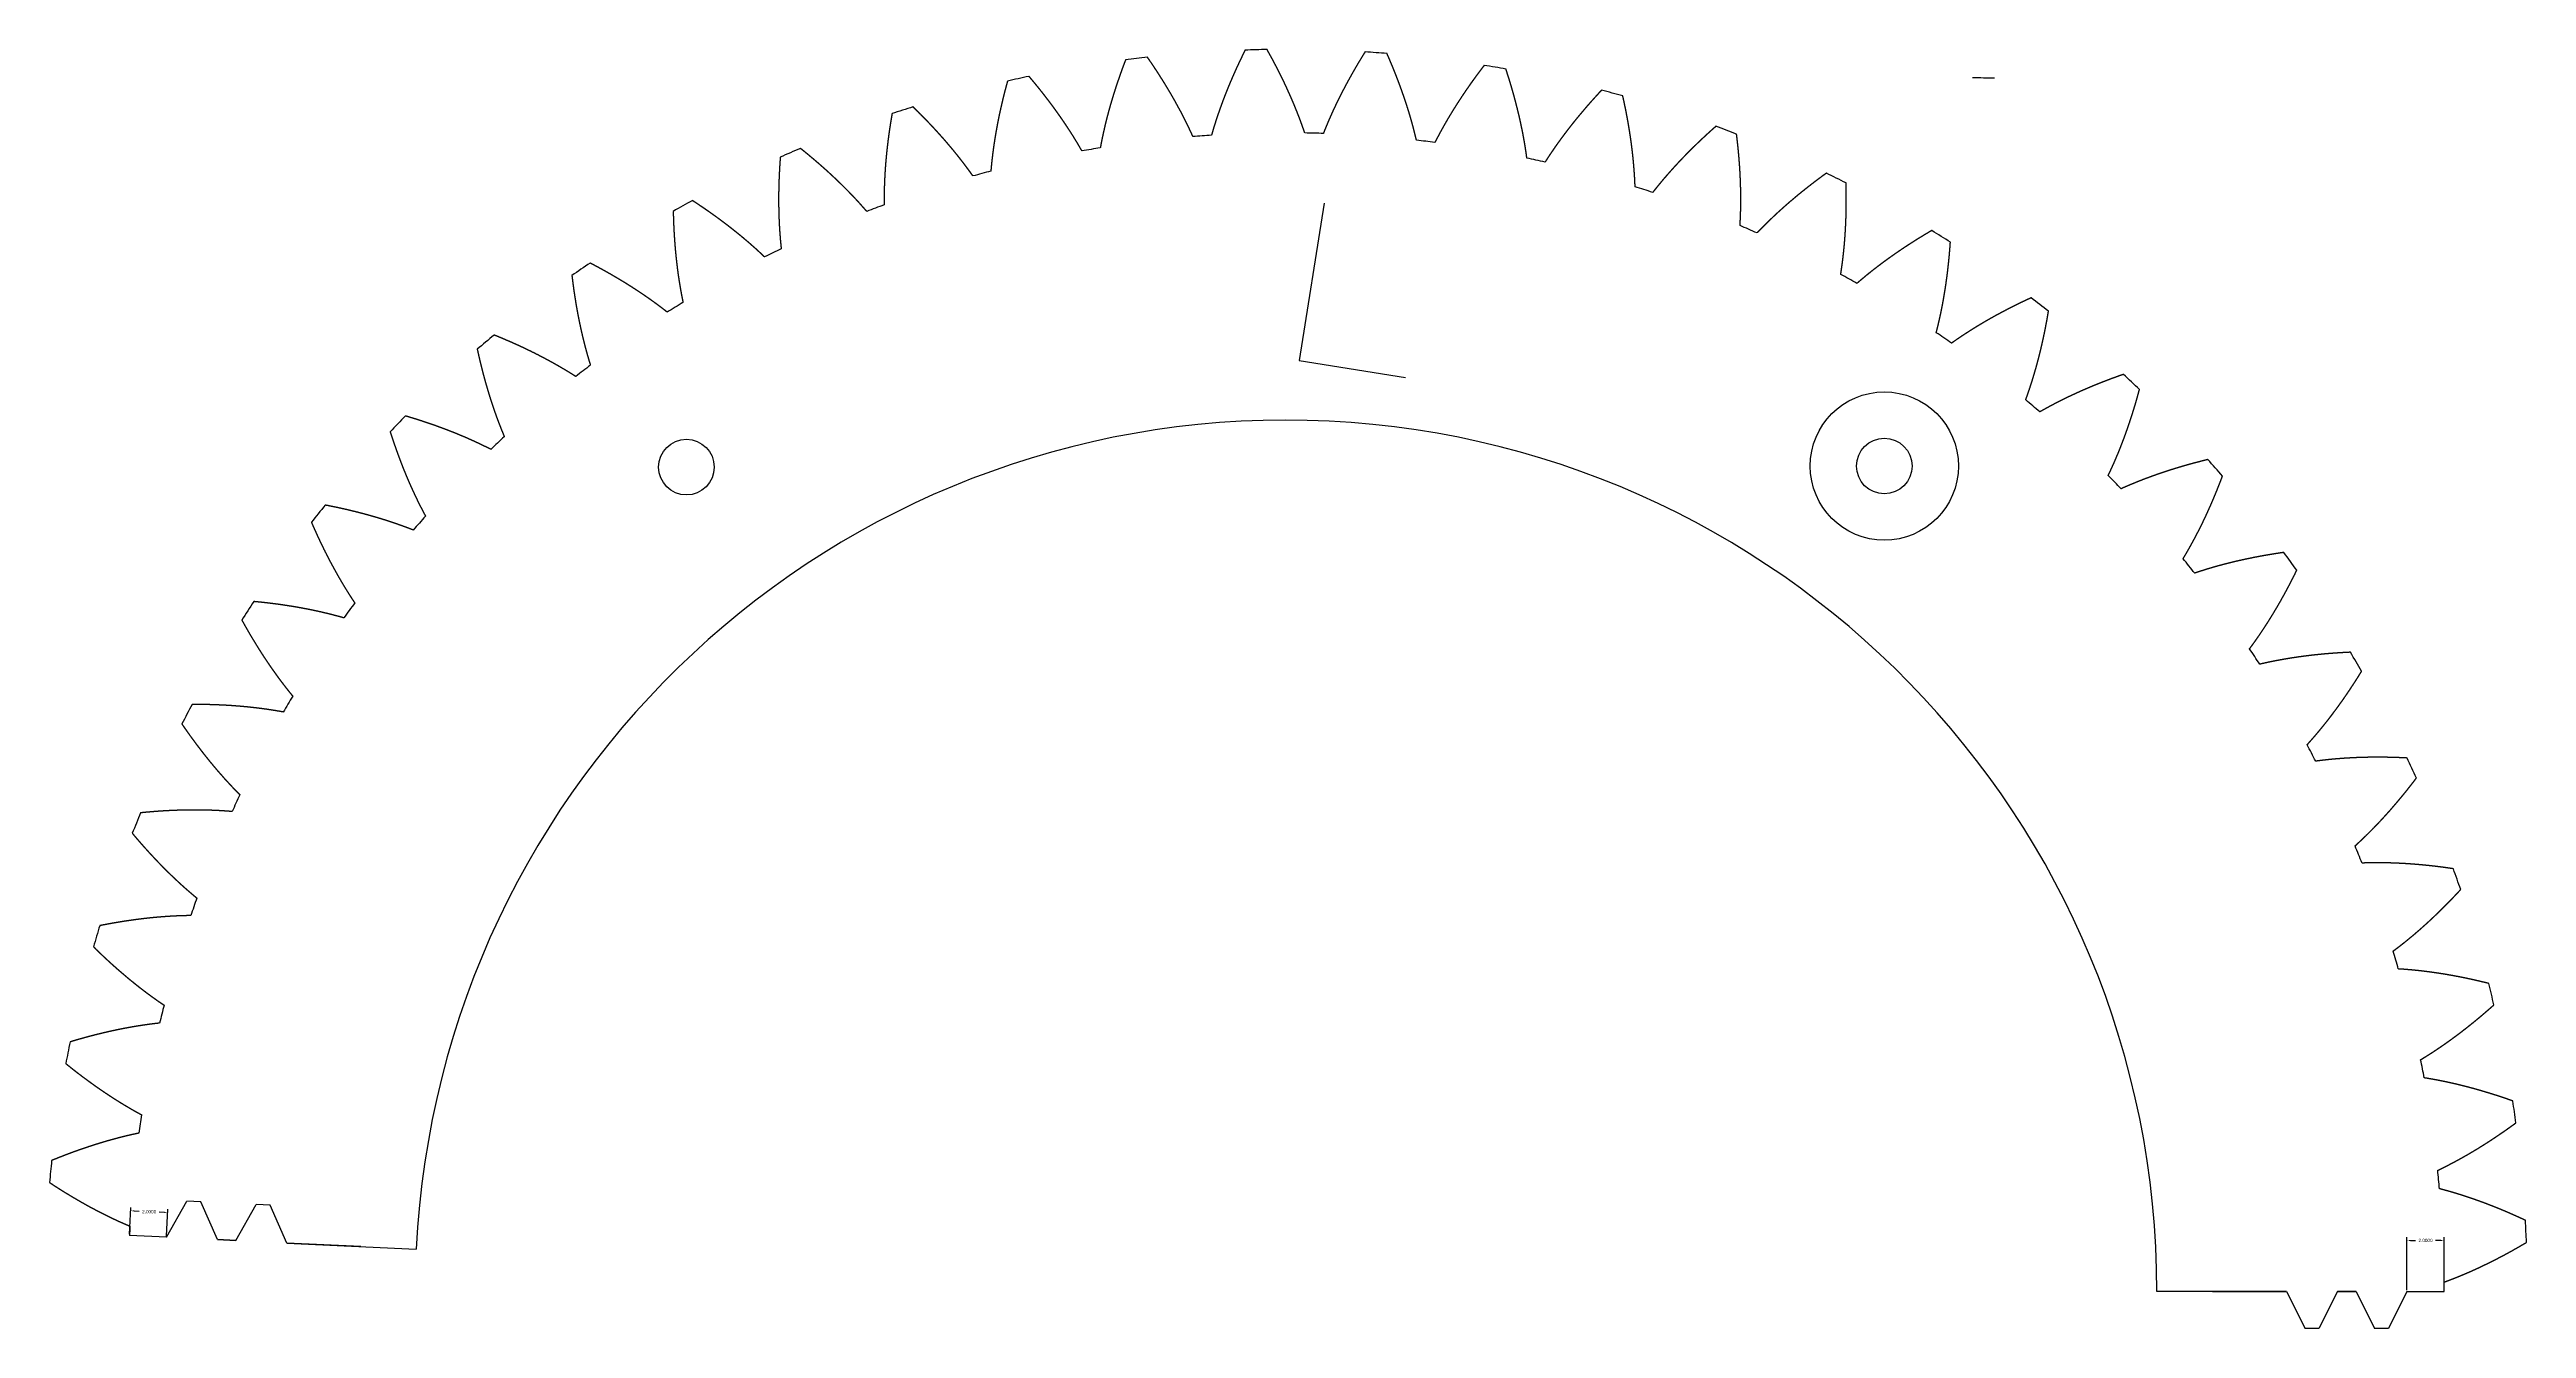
# Model space of a CAD drawing. Header units: millimetres. Extents: x -106 to 415, y -206 to 191.
# Drawn here: x -106 to 27.7, y -134.5 to -65.5 of the extents above; entities that cross this region are included whole.
import ezdxf

# ---------------------------------------------------------------- set-up
doc = ezdxf.new("R2010")
doc.units = ezdxf.units.MM
doc.header["$MEASUREMENT"] = 0

msp = doc.modelspace()

# ---------------------------------------------------------------- linework, layer by layer
at = {"linetype": 'Continuous'}
for p, q in [((-37.2005, -73.74388), (-38.55361, -82.22941)), ((-38.55361, -82.22941), (-32.8199, -83.14371)), ((-101.68202, -129.371), (-101.61214, -127.92624)), ((-101.44104, -128.11473), (-101.15771, -128.12843)), ((-99.80296, -128.19396), (-100.08629, -128.18026)), ((-99.68737, -129.53006), (-98.59191, -127.5807)), ((-99.68435, -129.46763), (-99.61447, -128.02287)), ((-97.84279, -127.61694), (-98.59191, -127.5807)), ((-96.94058, -129.66292), (-97.84279, -127.61694)), ((-95.94175, -129.71123), (-94.84629, -127.76188)), ((-94.09717, -127.79812), (-94.84629, -127.76188)), ((-93.19496, -129.84409), (-94.09717, -127.79812)), ((-99.68737, -129.53006), (-101.68504, -129.43343)), ((-95.94175, -129.71123), (-96.94058, -129.66292)), ((-96.94058, -129.66292), (-95.94175, -129.71123)), ((-95.94175, -129.71123), (-96.94058, -129.66292)), ((21.24198, -132.39052), (21.24198, -129.52771)), ((23.24198, -132.39052), (23.24198, -129.52771)), ((-89.19964, -130.03735), (-93.19496, -129.84409)), ((-93.19496, -129.84409), (-86.20314, -130.18229)), ((21.42198, -129.70771), (21.70626, -129.70771)), ((23.06198, -129.70771), (22.77769, -129.70771)), ((14.74198, -132.45302), (7.74197, -132.45302)), ((10.74197, -132.45302), (14.74198, -132.45302)), ((14.74198, -132.45302), (15.74198, -134.45302)), ((17.49198, -132.45302), (16.49198, -134.45302)), ((17.49198, -132.45302), (18.49198, -132.45302)), ((18.49198, -132.45302), (17.49198, -132.45302)), ((18.49198, -132.45302), (19.49198, -134.45302)), ((21.24198, -132.45302), (20.24198, -134.45302)), ((21.24198, -132.45302), (23.24198, -132.45302)), ((16.49198, -134.45302), (15.74198, -134.45302)), ((20.24198, -134.45302), (19.49198, -134.45302))]:
    msp.add_line(p, q, dxfattribs=at)
msp.add_circle((-6.96942, -87.92833), 4, dxfattribs=at)
for centre in [(-71.62579, -87.98584), (-6.96942, -87.92833)]:
    msp.add_circle(centre, 1.5)
for centre, radius, start, end in [((-39.25802, -132.45302), 67, 90.8761711, 91.8930599), ((-39.25802, -132.45302), 67, 96.4146326, 97.4315214), ((-39.25802, -132.45302), 67, 85.3377095, 86.3545984), ((-39.25802, -132.45302), 67, 79.799248, 80.8161368), ((-39.25802, -132.45302), 67, 101.9530941, 102.969983), ((-39.25802, -132.45302), 67, 74.2607864, 75.2776753), ((0.00001, 0.00001), 67, 268.1069403, 269.1238291), ((-39.25802, -132.45302), 67, 107.4915557, 108.5084445), ((-39.25802, -132.45302), 67, 113.0300172, 114.046906), ((-39.25802, -132.45302), 62.5, 99.2339009, 100.1507147), ((-39.25802, -132.45302), 62.5, 93.6954393, 94.6122532), ((-39.25802, -132.45302), 62.5, 88.1569778, 89.0737916), ((-39.25802, -132.45302), 62.5, 82.6185162, 83.5353301), ((-39.25802, -132.45302), 67, 68.7223249, 69.7392137), ((-39.25802, -132.45302), 62.5, 104.7723624, 105.6891762), ((-39.25802, -132.45302), 62.5, 77.0800547, 77.9968686), ((-39.25802, -132.45302), 67, 63.1838634, 64.2007522), ((-39.25802, -132.45302), 62.5, 71.5415932, 72.458407), ((-39.25802, -132.45302), 67, 118.5684787, 119.5853676), ((-39.25802, -132.45302), 62.5, 110.3108239, 111.2276378), ((-39.25802, -132.45302), 62.5, 66.0031316, 66.9199455), ((-39.25802, -132.45302), 67, 57.6454018, 58.6622907), ((-39.25802, -132.45302), 67, 124.1069403, 125.1238291), ((-39.25802, -132.45302), 62.5, 115.8492855, 116.7660993), ((-39.25802, -132.45302), 62.5, 60.4646701, 61.3814839), ((-39.25802, -132.45302), 67, 52.1069403, 53.1238291), ((-39.25802, -132.45302), 62.5, 121.387747, 122.3045609), ((-39.25802, -132.45302), 67, 129.6454018, 130.6622907), ((-39.25802, -132.45302), 62.5, 54.9262085, 55.8430224), ((-39.25802, -132.45302), 62.5, 126.9262085, 127.8430224), ((-39.25802, -132.45302), 67, 46.5684787, 47.5853676), ((-39.25802, -132.45302), 67, 135.1838634, 136.2007522), ((-39.25803, -132.45302), 47, 0.0000019, 177.2307676), ((-39.25802, -132.45302), 62.5, 49.387747, 50.3045609), ((-39.25802, -132.45302), 62.5, 132.4646701, 133.3814839), ((-39.25802, -132.45302), 67, 41.0300172, 42.046906), ((-39.25802, -132.45302), 62.5, 43.8492855, 44.7660993), ((-39.25802, -132.45302), 67, 140.7223249, 141.7392137), ((-39.25802, -132.45302), 62.5, 138.0031316, 138.9199455), ((-39.25802, -132.45302), 62.5, 38.3108239, 39.2276378), ((-39.25802, -132.45302), 67, 35.4915557, 36.5084445), ((-39.25802, -132.45302), 67, 146.2607864, 147.2776753), ((-39.25802, -132.45302), 62.5, 143.5415932, 144.458407), ((-39.25802, -132.45302), 62.5, 32.7723624, 33.6891762), ((-39.25802, -132.45302), 67, 29.9530941, 30.969983), ((-39.25802, -132.45302), 67, 151.799248, 152.8161368), ((-39.25802, -132.45302), 62.5, 149.0800547, 149.9968686), ((-39.25802, -132.45302), 62.5, 27.2339009, 28.1507147), ((-39.25802, -132.45302), 67, 24.4146326, 25.4315214), ((-39.25802, -132.45302), 67, 157.3377095, 158.3545984), ((-39.25802, -132.45302), 62.5, 154.6185162, 155.5353301), ((-39.25802, -132.45302), 62.5, 21.6954393, 22.6122532), ((-39.25802, -132.45302), 67, 18.8761711, 19.8930599), ((-39.25802, -132.45302), 62.5, 160.1569778, 161.0737916), ((-39.25802, -132.45302), 67, 162.8761711, 163.8930599), ((-39.25802, -132.45302), 62.5, 16.1569778, 17.0737916), ((-39.25802, -132.45302), 67, 13.3377095, 14.3545984), ((-39.25802, -132.45302), 62.5, 165.6954393, 166.6122532), ((-39.25802, -132.45302), 67, 168.4146326, 169.4315214), ((-39.25802, -132.45302), 62.5, 10.6185162, 11.5353301), ((-39.25802, -132.45302), 62.5, 171.2339009, 172.1507147), ((-39.25802, -132.45302), 67, 7.799248, 8.8161368), ((-39.25802, -132.45302), 67, 173.9530941, 174.969983), ((-39.25802, -132.45302), 62.5, 5.0800547, 5.9968686), ((-39.25802, -132.45302), 62.5, 176.7723624, 177.2307693), ((-39.25802, -132.45302), 67, 2.2607864, 3.2776753), ((-39.25802, -132.45302), 62.5, 0.0000001, 0.458407)]:
    msp.add_arc(centre, radius, start, end)
for points in [[(-41.47131, -65.48958), (-41.48136, -65.50969), (-41.50142, -65.54991), (-41.53138, -65.61027), (-41.57109, -65.69079), (-41.62032, -65.79152), (-41.66914, -65.89232), (-41.71755, -65.99321), (-41.76555, -66.09417), (-41.81314, -66.19521), (-41.86031, -66.29632), (-41.90706, -66.39751), (-41.95338, -66.49877), (-41.99929, -66.60011), (-42.04476, -66.70152), (-42.08981, -66.80299), (-42.13443, -66.90454), (-42.17862, -67.00616), (-42.22236, -67.10785), (-42.26567, -67.20961), (-42.30854, -67.31143), (-42.35096, -67.41332), (-42.39293, -67.51528), (-42.43446, -67.6173), (-42.47553, -67.71939), (-42.51614, -67.82153), (-42.55629, -67.92375), (-42.59598, -68.02602), (-42.63521, -68.12835), (-42.67396, -68.23074), (-42.71224, -68.3332), (-42.75004, -68.43571), (-42.78736, -68.53827), (-42.8242, -68.64089), (-42.86054, -68.74357), (-42.8964, -68.8463), (-42.93175, -68.94909), (-42.96661, -69.05193), (-43.00096, -69.15482), (-43.03481, -69.25776), (-43.06813, -69.36075), (-43.10093, -69.46378), (-43.1332, -69.56687), (-43.16492, -69.67), (-43.19612, -69.77317), (-43.22677, -69.87639), (-43.25086, -69.959), (-43.26869, -70.02098), (-43.28047, -70.0623), (-43.28633, -70.08297)], [(-38.24773, -69.96118), (-38.25458, -69.94082), (-38.26835, -69.90011), (-38.28915, -69.83907), (-38.3172, -69.75772), (-38.35281, -69.6561), (-38.38894, -69.55456), (-38.42562, -69.45308), (-38.46283, -69.35168), (-38.50057, -69.25034), (-38.53883, -69.14909), (-38.5776, -69.0479), (-38.61689, -68.94679), (-38.65667, -68.84576), (-38.69696, -68.7448), (-38.73773, -68.64392), (-38.77899, -68.54312), (-38.82074, -68.4424), (-38.86297, -68.34175), (-38.90569, -68.24119), (-38.94887, -68.14071), (-38.99253, -68.0403), (-39.03665, -67.93999), (-39.08123, -67.83975), (-39.12628, -67.7396), (-39.17178, -67.63953), (-39.21773, -67.53955), (-39.26414, -67.43965), (-39.31099, -67.33984), (-39.35828, -67.24012), (-39.40602, -67.14049), (-39.45419, -67.04094), (-39.5028, -66.94149), (-39.55184, -66.84212), (-39.60132, -66.74285), (-39.65121, -66.64366), (-39.70154, -66.54457), (-39.75228, -66.44557), (-39.80345, -66.34666), (-39.85503, -66.24785), (-39.90703, -66.14913), (-39.95944, -66.05051), (-40.01226, -65.95199), (-40.06549, -65.85356), (-40.11913, -65.75523), (-40.17317, -65.657), (-40.21672, -65.57849), (-40.24957, -65.51965), (-40.27154, -65.48045), (-40.28255, -65.46085)], [(-47.92388, -66.0158), (-47.93194, -66.03679), (-47.94802, -66.07876), (-47.97202, -66.14172), (-48.00377, -66.2257), (-48.04305, -66.33071), (-48.08192, -66.43576), (-48.12037, -66.54084), (-48.1584, -66.64597), (-48.19601, -66.75113), (-48.2332, -66.85632), (-48.26997, -66.96155), (-48.3063, -67.06681), (-48.34221, -67.1721), (-48.37769, -67.27743), (-48.41273, -67.38278), (-48.44734, -67.48816), (-48.48151, -67.59357), (-48.51524, -67.69901), (-48.54853, -67.80447), (-48.58137, -67.90995), (-48.61376, -68.01546), (-48.64569, -68.12099), (-48.67718, -68.22655), (-48.7082, -68.33212), (-48.73877, -68.43771), (-48.76887, -68.54332), (-48.7985, -68.64895), (-48.82767, -68.75459), (-48.85636, -68.86024), (-48.88457, -68.96591), (-48.9123, -69.07159), (-48.93955, -69.17728), (-48.96631, -69.28298), (-48.99257, -69.38868), (-49.01834, -69.4944), (-49.04362, -69.60012), (-49.06839, -69.70584), (-49.09265, -69.81156), (-49.1164, -69.91729), (-49.13963, -70.02301), (-49.16233, -70.12873), (-49.18449, -70.23445), (-49.20612, -70.34016), (-49.22721, -70.44586), (-49.24776, -70.55156), (-49.26376, -70.63611), (-49.27553, -70.69952), (-49.28326, -70.74179), (-49.2871, -70.76292)], [(-44.28378, -70.15541), (-44.29257, -70.13581), (-44.31019, -70.09662), (-44.33679, -70.03786), (-44.37256, -69.9596), (-44.41781, -69.8619), (-44.46358, -69.76431), (-44.50988, -69.66685), (-44.5567, -69.56951), (-44.60404, -69.47229), (-44.6519, -69.3752), (-44.70026, -69.27823), (-44.74912, -69.18138), (-44.79847, -69.08466), (-44.8483, -68.98806), (-44.89863, -68.89159), (-44.94942, -68.79524), (-45.0007, -68.69902), (-45.05245, -68.60292), (-45.10467, -68.50695), (-45.15735, -68.4111), (-45.21049, -68.31538), (-45.26409, -68.21979), (-45.31814, -68.12433), (-45.37264, -68.02899), (-45.42759, -67.93378), (-45.48297, -67.8387), (-45.5388, -67.74375), (-45.59507, -67.64893), (-45.65177, -67.55424), (-45.7089, -67.45967), (-45.76645, -67.36524), (-45.82443, -67.27094), (-45.88284, -67.17677), (-45.94166, -67.08274), (-46.0009, -66.98883), (-46.06055, -66.89506), (-46.12061, -66.80142), (-46.18109, -66.70791), (-46.24197, -66.61454), (-46.30325, -66.5213), (-46.36493, -66.4282), (-46.42702, -66.33523), (-46.4895, -66.2424), (-46.55237, -66.14971), (-46.61564, -66.05715), (-46.66657, -65.98321), (-46.70494, -65.92782), (-46.7306, -65.89092), (-46.74345, -65.87247)], [(-34.99807, -65.58858), (-35.01002, -65.60762), (-35.03386, -65.64572), (-35.06951, -65.7029), (-35.11681, -65.77922), (-35.17553, -65.87472), (-35.23385, -65.97035), (-35.29178, -66.06609), (-35.3493, -66.16194), (-35.40641, -66.25792), (-35.46312, -66.35401), (-35.51941, -66.45021), (-35.5753, -66.54653), (-35.63077, -66.64296), (-35.68582, -66.73951), (-35.74045, -66.83617), (-35.79466, -66.93293), (-35.84845, -67.02982), (-35.90181, -67.12681), (-35.95473, -67.22391), (-36.00723, -67.32112), (-36.05928, -67.41844), (-36.1109, -67.51587), (-36.16208, -67.61341), (-36.21281, -67.71105), (-36.26309, -67.8088), (-36.31292, -67.90666), (-36.3623, -68.00463), (-36.41122, -68.1027), (-36.45967, -68.20087), (-36.50766, -68.29915), (-36.55518, -68.39753), (-36.60222, -68.49602), (-36.64879, -68.59461), (-36.69488, -68.6933), (-36.74048, -68.79209), (-36.78559, -68.89098), (-36.83021, -68.98998), (-36.87433, -69.08907), (-36.91795, -69.18826), (-36.96106, -69.28756), (-37.00365, -69.38695), (-37.04572, -69.48643), (-37.08725, -69.58602), (-37.12825, -69.6857), (-37.16873, -69.78548), (-37.20068, -69.86538), (-37.2244, -69.92535), (-37.24012, -69.96534), (-37.24794, -69.98535)], [(-32.22112, -70.35042), (-32.22597, -70.3295), (-32.23574, -70.28765), (-32.25055, -70.22488), (-32.27062, -70.14121), (-32.29625, -70.03663), (-32.32243, -69.93207), (-32.34914, -69.82753), (-32.37638, -69.723), (-32.40417, -69.6185), (-32.43247, -69.51402), (-32.4613, -69.40957), (-32.49065, -69.30514), (-32.5205, -69.20074), (-32.55085, -69.09636), (-32.58169, -68.99202), (-32.61304, -68.88771), (-32.64487, -68.78342), (-32.67719, -68.67917), (-32.70999, -68.57496), (-32.74328, -68.47078), (-32.77704, -68.36663), (-32.81128, -68.26252), (-32.84598, -68.15845), (-32.88115, -68.05442), (-32.91678, -67.95043), (-32.95287, -67.84648), (-32.98941, -67.74257), (-33.02641, -67.6387), (-33.06386, -67.53488), (-33.10176, -67.43111), (-33.1401, -67.32738), (-33.17888, -67.22369), (-33.21811, -67.12006), (-33.25777, -67.01647), (-33.29786, -66.91294), (-33.33838, -66.80945), (-33.37934, -66.70601), (-33.42072, -66.60263), (-33.46253, -66.4993), (-33.50475, -66.39603), (-33.5474, -66.29281), (-33.59047, -66.18965), (-33.63395, -66.08654), (-33.67785, -65.98349), (-33.72215, -65.8805), (-33.75792, -65.79816), (-33.78494, -65.73642), (-33.80303, -65.69528), (-33.81209, -65.67471)], [(-28.56461, -66.31187), (-28.57834, -66.32967), (-28.60575, -66.36529), (-28.64675, -66.41877), (-28.70119, -66.49016), (-28.76885, -66.57955), (-28.83614, -66.6691), (-28.90303, -66.7588), (-28.96953, -66.84866), (-29.03564, -66.93868), (-29.10136, -67.02884), (-29.16668, -67.11917), (-29.2316, -67.20964), (-29.29612, -67.30027), (-29.36023, -67.39105), (-29.42393, -67.48198), (-29.48723, -67.57307), (-29.55012, -67.66431), (-29.61259, -67.75569), (-29.67464, -67.84723), (-29.73627, -67.93893), (-29.79748, -68.03077), (-29.85826, -68.12276), (-29.91861, -68.2149), (-29.97852, -68.3072), (-30.03801, -68.39964), (-30.09705, -68.49223), (-30.15565, -68.58497), (-30.2138, -68.67786), (-30.27151, -68.7709), (-30.32876, -68.86409), (-30.38555, -68.95743), (-30.44188, -69.05091), (-30.49775, -69.14455), (-30.55314, -69.23833), (-30.60806, -69.33226), (-30.66251, -69.42634), (-30.71648, -69.52056), (-30.76996, -69.61494), (-30.82295, -69.70946), (-30.87544, -69.80412), (-30.92742, -69.89894), (-30.97889, -69.9939), (-31.02984, -70.08902), (-31.08028, -70.18427), (-31.13019, -70.27968), (-31.1697, -70.35612), (-31.19911, -70.41352), (-31.21861, -70.45181), (-31.22833, -70.47097)], [(-26.2602, -71.3195), (-26.26302, -71.2982), (-26.2687, -71.25561), (-26.27738, -71.19171), (-26.28929, -71.10648), (-26.3047, -70.99992), (-26.32066, -70.89332), (-26.33716, -70.78669), (-26.35419, -70.68002), (-26.37176, -70.57333), (-26.38985, -70.46661), (-26.40846, -70.35986), (-26.42759, -70.25308), (-26.44722, -70.14629), (-26.46736, -70.03947), (-26.48799, -69.93264), (-26.50912, -69.82579), (-26.53074, -69.71892), (-26.55285, -69.61204), (-26.57544, -69.50514), (-26.59852, -69.39823), (-26.62207, -69.29131), (-26.6461, -69.18439), (-26.67059, -69.07745), (-26.69556, -68.97051), (-26.72098, -68.86357), (-26.74687, -68.75662), (-26.77322, -68.64967), (-26.80002, -68.54272), (-26.82728, -68.43577), (-26.85498, -68.32882), (-26.88313, -68.22187), (-26.91173, -68.11493), (-26.94076, -68.00799), (-26.97024, -67.90106), (-27.00015, -67.79414), (-27.0305, -67.68723), (-27.06128, -67.58032), (-27.09249, -67.47343), (-27.12413, -67.36654), (-27.15619, -67.25968), (-27.18868, -67.15282), (-27.22159, -67.04599), (-27.25492, -66.93916), (-27.28866, -66.83236), (-27.32282, -66.72558), (-27.35048, -66.64016), (-27.37141, -66.57611), (-27.38544, -66.53341), (-27.39248, -66.51207)], [(-54.29554, -67.16233), (-54.30154, -67.184), (-54.31349, -67.22732), (-54.3313, -67.29231), (-54.3548, -67.37896), (-54.38376, -67.48727), (-54.41231, -67.59558), (-54.44044, -67.70389), (-54.46815, -67.81219), (-54.49543, -67.92049), (-54.5223, -68.02878), (-54.54873, -68.13707), (-54.57474, -68.24534), (-54.60032, -68.35361), (-54.62547, -68.46187), (-54.65018, -68.57011), (-54.67446, -68.67834), (-54.69829, -68.78655), (-54.72169, -68.89475), (-54.74464, -69.00293), (-54.76715, -69.1111), (-54.7892, -69.21924), (-54.8108, -69.32736), (-54.83195, -69.43546), (-54.85264, -69.54353), (-54.87287, -69.65158), (-54.89264, -69.7596), (-54.91194, -69.8676), (-54.93078, -69.97556), (-54.94914, -70.08349), (-54.96702, -70.19139), (-54.98442, -70.29925), (-55.00134, -70.40708), (-55.01777, -70.51486), (-55.03371, -70.62261), (-55.04916, -70.73032), (-55.06411, -70.83798), (-55.07856, -70.9456), (-55.09251, -71.05317), (-55.10594, -71.1607), (-55.11886, -71.26817), (-55.13125, -71.37559), (-55.14311, -71.48295), (-55.15444, -71.59026), (-55.16522, -71.6975), (-55.17547, -71.80468), (-55.18325, -71.89038), (-55.18883, -71.95463), (-55.19245, -71.99745), (-55.19423, -72.01886)], [(-50.2729, -70.93129), (-50.28354, -70.91263), (-50.30487, -70.87532), (-50.33701, -70.81941), (-50.38017, -70.74497), (-50.43463, -70.65209), (-50.48961, -70.55937), (-50.5451, -70.46683), (-50.6011, -70.37447), (-50.6576, -70.28227), (-50.7146, -70.19025), (-50.7721, -70.0984), (-50.83007, -70.00673), (-50.88853, -69.91522), (-50.94746, -69.82388), (-51.00686, -69.73271), (-51.06672, -69.64172), (-51.12704, -69.55089), (-51.18782, -69.46024), (-51.24906, -69.36975), (-51.31074, -69.27944), (-51.37288, -69.1893), (-51.43545, -69.09932), (-51.49846, -69.00952), (-51.56191, -68.91989), (-51.62579, -68.83043), (-51.69009, -68.74114), (-51.75483, -68.65202), (-51.81998, -68.56307), (-51.88555, -68.47429), (-51.95154, -68.38569), (-52.01794, -68.29725), (-52.08476, -68.20899), (-52.15198, -68.12089), (-52.2196, -68.03297), (-52.28762, -67.94522), (-52.35605, -67.85765), (-52.42487, -67.77024), (-52.49408, -67.68301), (-52.56369, -67.59595), (-52.63369, -67.50906), (-52.70407, -67.42235), (-52.77484, -67.3358), (-52.84598, -67.24944), (-52.91751, -67.16324), (-52.98942, -67.07722), (-53.04724, -67.00855), (-53.09078, -66.95711), (-53.11988, -66.92286), (-53.13445, -66.90574)], [(-22.23099, -67.65271), (-22.24637, -67.6691), (-22.27709, -67.70191), (-22.32306, -67.75117), (-22.38414, -67.81698), (-22.46012, -67.89942), (-22.53573, -67.98206), (-22.61096, -68.06489), (-22.68583, -68.14791), (-22.76032, -68.23112), (-22.83443, -68.31453), (-22.90816, -68.39812), (-22.98151, -68.48191), (-23.05447, -68.56589), (-23.12705, -68.65006), (-23.19923, -68.73442), (-23.27103, -68.81897), (-23.34242, -68.90371), (-23.41342, -68.98864), (-23.48402, -69.07377), (-23.55421, -69.15908), (-23.624, -69.24459), (-23.69337, -69.33029), (-23.76233, -69.41617), (-23.83088, -69.50225), (-23.89901, -69.58852), (-23.96671, -69.67499), (-24.03399, -69.76164), (-24.10084, -69.84848), (-24.16725, -69.93552), (-24.23323, -70.02275), (-24.29876, -70.11017), (-24.36385, -70.19778), (-24.42849, -70.28558), (-24.49268, -70.37358), (-24.55641, -70.46177), (-24.61969, -70.55016), (-24.6825, -70.63873), (-24.74484, -70.7275), (-24.8067, -70.81647), (-24.86808, -70.90563), (-24.92897, -70.99498), (-24.98937, -71.08454), (-25.04926, -71.17429), (-25.10865, -71.26423), (-25.16754, -71.35438), (-25.21425, -71.42665), (-25.24905, -71.48094), (-25.27216, -71.51717), (-25.28368, -71.5353)], [(-20.42065, -72.85936), (-20.42139, -72.8379), (-20.42294, -72.79495), (-20.42541, -72.73051), (-20.42904, -72.64453), (-20.4341, -72.53698), (-20.43969, -72.42934), (-20.44582, -72.32161), (-20.45248, -72.2138), (-20.45966, -72.10591), (-20.46737, -71.99794), (-20.4756, -71.88989), (-20.48433, -71.78177), (-20.49356, -71.67358), (-20.50329, -71.56532), (-20.51352, -71.45699), (-20.52424, -71.3486), (-20.53544, -71.24014), (-20.54713, -71.13163), (-20.5593, -71.02305), (-20.57195, -70.91441), (-20.58508, -70.80572), (-20.59867, -70.69697), (-20.61273, -70.58818), (-20.62726, -70.47933), (-20.64225, -70.37043), (-20.65769, -70.26148), (-20.67359, -70.15248), (-20.68995, -70.04345), (-20.70675, -69.93436), (-20.724, -69.82524), (-20.7417, -69.71608), (-20.75984, -69.60687), (-20.77842, -69.49763), (-20.79744, -69.38836), (-20.8169, -69.27905), (-20.83678, -69.1697), (-20.8571, -69.06033), (-20.87785, -68.95092), (-20.89902, -68.84148), (-20.92062, -68.73202), (-20.94265, -68.62253), (-20.96509, -68.51301), (-20.98795, -68.40347), (-21.01123, -68.29391), (-21.03493, -68.18433), (-21.05421, -68.09665), (-21.06886, -68.03087), (-21.07871, -67.98702), (-21.08365, -67.96509)], [(-60.5268, -68.91846), (-60.53068, -68.94061), (-60.5384, -68.98488), (-60.54985, -69.05129), (-60.56488, -69.1398), (-60.58325, -69.2504), (-60.60121, -69.36096), (-60.61875, -69.47147), (-60.63588, -69.58194), (-60.65259, -69.69237), (-60.66887, -69.80275), (-60.68473, -69.91308), (-60.70017, -70.02336), (-60.71518, -70.13359), (-60.72976, -70.24377), (-60.74391, -70.3539), (-60.75763, -70.46396), (-60.77091, -70.57397), (-60.78376, -70.68392), (-60.79616, -70.79382), (-60.80812, -70.90365), (-60.81964, -71.01341), (-60.8307, -71.12311), (-60.84132, -71.23275), (-60.85148, -71.34232), (-60.86119, -71.45181), (-60.87044, -71.56124), (-60.87923, -71.67059), (-60.88755, -71.77986), (-60.89541, -71.88906), (-60.9028, -71.99818), (-60.90971, -72.10722), (-60.91614, -72.21618), (-60.92209, -72.32505), (-60.92756, -72.43383), (-60.93254, -72.54253), (-60.93703, -72.65113), (-60.94103, -72.75964), (-60.94453, -72.86806), (-60.94752, -72.97638), (-60.95, -73.0846), (-60.95197, -73.19271), (-60.95341, -73.30071), (-60.95433, -73.40861), (-60.95472, -73.5164), (-60.95457, -73.62407), (-60.95404, -73.71012), (-60.9534, -73.77461), (-60.95287, -73.81757), (-60.95258, -73.83905)], [(-56.15918, -72.28159), (-56.17157, -72.26404), (-56.1964, -72.22896), (-56.23379, -72.17642), (-56.28393, -72.10649), (-56.34711, -72.01929), (-56.41077, -71.93232), (-56.47494, -71.84557), (-56.53959, -71.75904), (-56.60472, -71.67273), (-56.67034, -71.58664), (-56.73643, -71.50077), (-56.80299, -71.41511), (-56.87, -71.32967), (-56.93747, -71.24445), (-57.00539, -71.15944), (-57.07375, -71.07465), (-57.14256, -70.99007), (-57.21181, -70.9057), (-57.28149, -70.82155), (-57.35161, -70.73761), (-57.42215, -70.65389), (-57.49311, -70.57037), (-57.5645, -70.48707), (-57.6363, -70.40398), (-57.70852, -70.3211), (-57.78114, -70.23844), (-57.85417, -70.15598), (-57.92761, -70.07374), (-58.00144, -69.9917), (-58.07567, -69.90988), (-58.1503, -69.82826), (-58.22532, -69.74686), (-58.30073, -69.66567), (-58.37652, -69.58468), (-58.4527, -69.50391), (-58.52925, -69.42334), (-58.60619, -69.34299), (-58.6835, -69.26284), (-58.76119, -69.18291), (-58.83924, -69.10318), (-58.91766, -69.02366), (-58.99645, -68.94436), (-59.0756, -68.86526), (-59.15512, -68.78637), (-59.23499, -68.70769), (-59.29917, -68.64492), (-59.34747, -68.59793), (-59.37974, -68.56664), (-59.39589, -68.55101)], [(-61.88766, -74.19369), (-61.90169, -74.17742), (-61.92979, -74.1449), (-61.97207, -74.09621), (-62.02873, -74.03144), (-62.10002, -73.95075), (-62.17179, -73.87033), (-62.24402, -73.79018), (-62.31672, -73.71029), (-62.38989, -73.63067), (-62.46351, -73.55132), (-62.53758, -73.47222), (-62.61209, -73.39339), (-62.68704, -73.31482), (-62.76242, -73.23651), (-62.83822, -73.15845), (-62.91445, -73.08065), (-62.9911, -73.00311), (-63.06817, -72.92582), (-63.14565, -72.84878), (-63.22353, -72.772), (-63.30183, -72.69548), (-63.38052, -72.6192), (-63.45961, -72.54318), (-63.5391, -72.46741), (-63.61898, -72.39189), (-63.69924, -72.31662), (-63.77989, -72.24159), (-63.86092, -72.16682), (-63.94233, -72.09229), (-64.02411, -72.01802), (-64.10627, -71.94399), (-64.18879, -71.8702), (-64.27168, -71.79667), (-64.35494, -71.72338), (-64.43855, -71.65033), (-64.52253, -71.57753), (-64.60686, -71.50498), (-64.69155, -71.43267), (-64.77658, -71.3606), (-64.86197, -71.28878), (-64.9477, -71.2172), (-65.03378, -71.14587), (-65.12019, -71.07478), (-65.20695, -71.00394), (-65.29404, -70.93334), (-65.36398, -70.87705), (-65.41659, -70.83494), (-65.45173, -70.80691), (-65.46932, -70.79291)], [(-16.05635, -69.59856), (-16.07324, -69.6134), (-16.10698, -69.64308), (-16.15749, -69.68769), (-16.22463, -69.74729), (-16.30821, -69.82202), (-16.39145, -69.89697), (-16.47433, -69.97215), (-16.55686, -70.04756), (-16.63903, -70.12319), (-16.72084, -70.19905), (-16.8023, -70.27514), (-16.88339, -70.35146), (-16.96412, -70.42801), (-17.04448, -70.50478), (-17.12447, -70.58178), (-17.20409, -70.659), (-17.28333, -70.73646), (-17.3622, -70.81414), (-17.44068, -70.89206), (-17.51878, -70.9702), (-17.59649, -71.04857), (-17.67381, -71.12717), (-17.75074, -71.206), (-17.82727, -71.28507), (-17.90341, -71.36436), (-17.97914, -71.44388), (-18.05447, -71.52364), (-18.12939, -71.60362), (-18.20389, -71.68384), (-18.27798, -71.7643), (-18.35165, -71.84498), (-18.42489, -71.9259), (-18.4977, -72.00706), (-18.57008, -72.08845), (-18.64203, -72.17008), (-18.71354, -72.25194), (-18.7846, -72.33405), (-18.85522, -72.41639), (-18.92538, -72.49896), (-18.99508, -72.58178), (-19.06431, -72.66485), (-19.13307, -72.74815), (-19.20134, -72.8317), (-19.26914, -72.9155), (-19.33645, -72.99954), (-19.38992, -73.06696), (-19.4298, -73.11764), (-19.45629, -73.15148), (-19.46951, -73.16841)], [(-14.75697, -74.95564), (-14.75564, -74.9342), (-14.75303, -74.89131), (-14.74928, -74.82692), (-14.74459, -74.741), (-14.73924, -74.63346), (-14.73442, -74.52578), (-14.73012, -74.41797), (-14.72634, -74.31002), (-14.72309, -74.20194), (-14.72034, -74.09373), (-14.71809, -73.98539), (-14.71635, -73.87693), (-14.7151, -73.76835), (-14.71434, -73.65966), (-14.71406, -73.55085), (-14.71427, -73.44193), (-14.71495, -73.3329), (-14.71611, -73.22376), (-14.71775, -73.11451), (-14.71985, -73.00516), (-14.72243, -72.89571), (-14.72546, -72.78616), (-14.72896, -72.67651), (-14.73291, -72.56677), (-14.73732, -72.45693), (-14.74217, -72.347), (-14.74748, -72.23698), (-14.75324, -72.12687), (-14.75943, -72.01668), (-14.76608, -71.9064), (-14.77315, -71.79604), (-14.78067, -71.68559), (-14.78862, -71.57507), (-14.79701, -71.46447), (-14.80582, -71.35379), (-14.81506, -71.24304), (-14.82473, -71.13221), (-14.83482, -71.02131), (-14.84533, -70.91034), (-14.85627, -70.7993), (-14.86762, -70.6882), (-14.87939, -70.57703), (-14.89157, -70.4658), (-14.90417, -70.3545), (-14.91718, -70.24314), (-14.92791, -70.15401), (-14.93614, -70.08713), (-14.94171, -70.04253), (-14.94452, -70.02022)], [(-66.55948, -71.2678), (-66.5612, -71.29021), (-66.56461, -71.33503), (-66.5696, -71.40223), (-66.57602, -71.49178), (-66.58363, -71.60363), (-66.59083, -71.71541), (-66.59763, -71.8271), (-66.60401, -71.93871), (-66.60998, -72.05023), (-66.61554, -72.16167), (-66.62068, -72.27302), (-66.6254, -72.38427), (-66.6297, -72.49544), (-66.63358, -72.60651), (-66.63704, -72.71748), (-66.64007, -72.82836), (-66.64267, -72.93914), (-66.64484, -73.04982), (-66.64658, -73.16039), (-66.64789, -73.27087), (-66.64875, -73.38123), (-66.64918, -73.49149), (-66.64917, -73.60164), (-66.64871, -73.71167), (-66.64781, -73.82159), (-66.64645, -73.9314), (-66.64464, -74.04109), (-66.64238, -74.15066), (-66.63967, -74.26011), (-66.63649, -74.36943), (-66.63284, -74.47863), (-66.62873, -74.5877), (-66.62414, -74.69663), (-66.61909, -74.80544), (-66.61355, -74.9141), (-66.60754, -75.02263), (-66.60105, -75.13102), (-66.59406, -75.23927), (-66.58659, -75.34738), (-66.57862, -75.45533), (-66.57014, -75.56313), (-66.56115, -75.67077), (-66.55165, -75.77825), (-66.54163, -75.88557), (-66.5311, -75.99272), (-66.52226, -76.07832), (-66.5154, -76.14244), (-66.51072, -76.18516), (-66.50836, -76.20651)], [(-10.09833, -72.13127), (-10.11657, -72.14441), (-10.15303, -72.1707), (-10.20761, -72.21022), (-10.28019, -72.26306), (-10.37059, -72.32938), (-10.46067, -72.39595), (-10.55042, -72.46278), (-10.63984, -72.52987), (-10.72893, -72.59722), (-10.81768, -72.66483), (-10.9061, -72.7327), (-10.99418, -72.80084), (-11.08192, -72.86923), (-11.16932, -72.93789), (-11.25636, -73.00681), (-11.34306, -73.07599), (-11.42941, -73.14544), (-11.5154, -73.21515), (-11.60104, -73.28512), (-11.68632, -73.35536), (-11.77123, -73.42587), (-11.85578, -73.49664), (-11.93996, -73.56768), (-12.02376, -73.63899), (-12.10719, -73.71056), (-12.19025, -73.7824), (-12.27292, -73.85452), (-12.35521, -73.9269), (-12.43711, -73.99955), (-12.51862, -74.07248), (-12.59973, -74.14568), (-12.68044, -74.21915), (-12.76074, -74.2929), (-12.84064, -74.36693), (-12.92013, -74.44123), (-12.9992, -74.51581), (-13.07786, -74.59067), (-13.15609, -74.66581), (-13.2339, -74.74123), (-13.31127, -74.81694), (-13.38819, -74.89293), (-13.46467, -74.96921), (-13.54069, -75.04578), (-13.61625, -75.12265), (-13.69136, -75.1998), (-13.75109, -75.26175), (-13.79568, -75.30834), (-13.82531, -75.33946), (-13.8401, -75.35503)], [(-9.32205, -77.58875), (-9.31866, -77.56754), (-9.31192, -77.5251), (-9.30197, -77.46138), (-9.28901, -77.37631), (-9.27331, -77.26979), (-9.25812, -77.16308), (-9.24344, -77.05618), (-9.22926, -76.9491), (-9.21558, -76.84184), (-9.2024, -76.7344), (-9.18972, -76.62678), (-9.17751, -76.519), (-9.16579, -76.41105), (-9.15454, -76.30293), (-9.14376, -76.19466), (-9.13345, -76.08623), (-9.12361, -75.97764), (-9.11424, -75.8689), (-9.10532, -75.76001), (-9.09686, -75.65096), (-9.08886, -75.54177), (-9.08131, -75.43244), (-9.0742, -75.32297), (-9.06755, -75.21336), (-9.06133, -75.10361), (-9.05556, -74.99372), (-9.05022, -74.8837), (-9.04532, -74.77355), (-9.04086, -74.66327), (-9.03682, -74.55287), (-9.03322, -74.44234), (-9.03004, -74.33168), (-9.02729, -74.22091), (-9.02495, -74.11001), (-9.02305, -73.999), (-9.02155, -73.88787), (-9.02048, -73.77663), (-9.01982, -73.66528), (-9.01958, -73.55381), (-9.01974, -73.44224), (-9.02032, -73.33055), (-9.0213, -73.21877), (-9.02269, -73.10688), (-9.02449, -72.99489), (-9.02669, -72.88279), (-9.02877, -72.79304), (-9.03051, -72.72567), (-9.03175, -72.68074), (-9.03239, -72.65828)], [(-72.33725, -74.1884), (-72.3368, -74.21088), (-72.33587, -74.25581), (-72.33435, -74.32318), (-72.33209, -74.41293), (-72.32888, -74.525), (-72.32526, -74.63695), (-72.32124, -74.74878), (-72.31682, -74.86048), (-72.312, -74.97206), (-72.30678, -75.08351), (-72.30115, -75.19484), (-72.29511, -75.30603), (-72.28866, -75.41709), (-72.28181, -75.52802), (-72.27453, -75.63881), (-72.26685, -75.74946), (-72.25875, -75.85997), (-72.25023, -75.97034), (-72.24129, -76.08057), (-72.23192, -76.19065), (-72.22213, -76.30059), (-72.21192, -76.41037), (-72.20127, -76.52), (-72.1902, -76.62948), (-72.17869, -76.7388), (-72.16674, -76.84797), (-72.15436, -76.95697), (-72.14153, -77.06581), (-72.12826, -77.17448), (-72.11455, -77.28299), (-72.10038, -77.39132), (-72.08576, -77.49949), (-72.07068, -77.60747), (-72.05515, -77.71528), (-72.03915, -77.82291), (-72.0227, -77.93035), (-72.00577, -78.03761), (-71.98837, -78.14468), (-71.9705, -78.25155), (-71.95215, -78.35823), (-71.9333, -78.46471), (-71.91397, -78.57098), (-71.89414, -78.67704), (-71.87381, -78.78289), (-71.85298, -78.88853), (-71.83592, -78.97288), (-71.82291, -79.03604), (-71.81413, -79.0781), (-71.80972, -79.09913)], [(-67.40486, -76.64974), (-67.42039, -76.6349), (-67.45149, -76.60524), (-67.49828, -76.56086), (-67.56092, -76.50187), (-67.63967, -76.42844), (-67.71886, -76.35531), (-67.7985, -76.28251), (-67.87857, -76.21001), (-67.95907, -76.13782), (-68.04001, -76.06594), (-68.12137, -75.99437), (-68.20314, -75.9231), (-68.28532, -75.85212), (-68.36791, -75.78145), (-68.45089, -75.71108), (-68.53427, -75.641), (-68.61805, -75.57121), (-68.70222, -75.50172), (-68.78677, -75.43253), (-68.8717, -75.36362), (-68.95702, -75.29501), (-69.04271, -75.22669), (-69.12877, -75.15865), (-69.21519, -75.09091), (-69.30199, -75.02345), (-69.38914, -74.95627), (-69.47665, -74.88938), (-69.56452, -74.82278), (-69.65274, -74.75646), (-69.74131, -74.69042), (-69.83023, -74.62467), (-69.91949, -74.55919), (-70.00909, -74.494), (-70.09903, -74.42909), (-70.18931, -74.36445), (-70.27992, -74.3001), (-70.37086, -74.23602), (-70.46213, -74.17222), (-70.55372, -74.1087), (-70.64564, -74.04545), (-70.73788, -73.98249), (-70.83044, -73.91979), (-70.92331, -73.85738), (-71.0165, -73.79524), (-71.11, -73.73337), (-71.18505, -73.68409), (-71.24148, -73.64726), (-71.27916, -73.62276), (-71.29801, -73.61052)], [(-4.41257, -75.22719), (-4.432, -75.23851), (-4.47082, -75.26116), (-4.52896, -75.29523), (-4.6063, -75.34082), (-4.70268, -75.3981), (-4.79876, -75.45566), (-4.89454, -75.51352), (-4.99002, -75.57166), (-5.08519, -75.6301), (-5.18006, -75.68883), (-5.27462, -75.74785), (-5.36886, -75.80717), (-5.46279, -75.86678), (-5.55641, -75.92668), (-5.6497, -75.98688), (-5.74267, -76.04737), (-5.83532, -76.10816), (-5.92764, -76.16924), (-6.01963, -76.23062), (-6.11129, -76.29231), (-6.20261, -76.35429), (-6.29359, -76.41657), (-6.38423, -76.47915), (-6.47453, -76.54204), (-6.56448, -76.60522), (-6.65408, -76.66872), (-6.74333, -76.73251), (-6.83222, -76.79662), (-6.92075, -76.86103), (-7.00891, -76.92575), (-7.09671, -76.99078), (-7.18413, -77.05612), (-7.27118, -77.12177), (-7.35785, -77.18774), (-7.44414, -77.25403), (-7.53004, -77.32063), (-7.61556, -77.38755), (-7.70068, -77.45478), (-7.7854, -77.52234), (-7.86971, -77.59023), (-7.95361, -77.65844), (-8.03709, -77.72699), (-8.12015, -77.79586), (-8.20278, -77.86507), (-8.28499, -77.93461), (-8.35041, -77.99051), (-8.39929, -78.03258), (-8.43179, -78.0607), (-8.44801, -78.07477)], [(-4.16664, -80.73412), (-4.16121, -80.71333), (-4.15041, -80.67174), (-4.13436, -80.60928), (-4.11325, -80.52586), (-4.08734, -80.42134), (-4.06192, -80.3166), (-4.03699, -80.21162), (-4.01254, -80.10641), (-3.98858, -80.00096), (-3.96509, -79.8953), (-3.94208, -79.78941), (-3.91953, -79.68331), (-3.89744, -79.57699), (-3.87581, -79.47047), (-3.85463, -79.36374), (-3.83391, -79.25681), (-3.81363, -79.14968), (-3.7938, -79.04235), (-3.77442, -78.93483), (-3.75548, -78.82711), (-3.73697, -78.7192), (-3.7189, -78.61111), (-3.70127, -78.50283), (-3.68406, -78.39437), (-3.66728, -78.28573), (-3.65093, -78.17692), (-3.635, -78.06793), (-3.61949, -77.95877), (-3.60441, -77.84943), (-3.58973, -77.73993), (-3.57548, -77.63027), (-3.56164, -77.52044), (-3.5482, -77.41044), (-3.53518, -77.30029), (-3.52257, -77.18998), (-3.51036, -77.07952), (-3.49855, -76.9689), (-3.48715, -76.85813), (-3.47615, -76.7472), (-3.46554, -76.63614), (-3.45534, -76.52492), (-3.44553, -76.41356), (-3.43611, -76.30206), (-3.42709, -76.19041), (-3.41846, -76.07863), (-3.41187, -75.98909), (-3.4071, -75.92188), (-3.404, -75.87704), (-3.40247, -75.85461)], [(-72.65925, -79.62681), (-72.67614, -79.61354), (-72.70996, -79.58702), (-72.76081, -79.54736), (-72.82886, -79.49469), (-72.91433, -79.4292), (-73.00021, -79.36407), (-73.08649, -79.29928), (-73.17319, -79.23485), (-73.26029, -79.17077), (-73.34778, -79.10704), (-73.43567, -79.04365), (-73.52394, -78.98061), (-73.61258, -78.9179), (-73.70161, -78.85552), (-73.791, -78.79349), (-73.88075, -78.73178), (-73.97087, -78.67041), (-74.06135, -78.60937), (-74.15219, -78.54865), (-74.24338, -78.48827), (-74.33491, -78.42821), (-74.4268, -78.36848), (-74.51902, -78.30907), (-74.61158, -78.24998), (-74.70448, -78.19121), (-74.79771, -78.13276), (-74.89127, -78.07463), (-74.98516, -78.01682), (-75.07937, -77.95932), (-75.1739, -77.90214), (-75.26875, -77.84527), (-75.36391, -77.78872), (-75.45939, -77.73248), (-75.55517, -77.67655), (-75.65126, -77.62093), (-75.74766, -77.56562), (-75.84436, -77.51062), (-75.94136, -77.45593), (-76.03866, -77.40154), (-76.13625, -77.34746), (-76.23414, -77.29369), (-76.33232, -77.24023), (-76.43078, -77.18706), (-76.52953, -77.13421), (-76.62857, -77.08165), (-76.70802, -77.03985), (-76.76774, -77.00863), (-76.80761, -76.98788), (-76.82756, -76.97752)], [(-77.80617, -77.65301), (-77.80356, -77.67534), (-77.79829, -77.71997), (-77.79028, -77.78688), (-77.77937, -77.87599), (-77.76535, -77.98723), (-77.75094, -78.09831), (-77.73615, -78.20922), (-77.72098, -78.31998), (-77.70541, -78.43057), (-77.68945, -78.541), (-77.6731, -78.65126), (-77.65636, -78.76135), (-77.63923, -78.87127), (-77.62169, -78.98102), (-77.60376, -79.09059), (-77.58543, -79.19998), (-77.5667, -79.3092), (-77.54757, -79.41823), (-77.52803, -79.52708), (-77.50809, -79.63575), (-77.48774, -79.74422), (-77.46697, -79.85251), (-77.4458, -79.9606), (-77.42421, -80.0685), (-77.4022, -80.1762), (-77.37977, -80.2837), (-77.35693, -80.391), (-77.33366, -80.49809), (-77.30996, -80.60498), (-77.28584, -80.71166), (-77.26128, -80.81812), (-77.23629, -80.92436), (-77.21086, -81.03039), (-77.18499, -81.13619), (-77.15869, -81.24177), (-77.13193, -81.34713), (-77.10474, -81.45225), (-77.07709, -81.55714), (-77.04898, -81.66179), (-77.02042, -81.7662), (-76.99139, -81.87036), (-76.96188, -81.97427), (-76.93191, -82.07793), (-76.90146, -82.18132), (-76.87053, -82.28446), (-76.84542, -82.36676), (-76.82636, -82.42837), (-76.81357, -82.4694), (-76.80715, -82.48989)], [(0.94784, -78.85742), (0.92742, -78.8668), (0.8866, -78.8856), (0.82544, -78.9139), (0.74406, -78.95181), (0.6426, -78.99952), (0.54141, -79.04754), (0.44049, -79.09589), (0.33985, -79.14455), (0.23948, -79.19353), (0.13938, -79.24283), (0.03957, -79.29245), (-0.05996, -79.34239), (-0.1592, -79.39265), (-0.25816, -79.44324), (-0.35683, -79.49415), (-0.4552, -79.54539), (-0.55328, -79.59695), (-0.65107, -79.64884), (-0.74855, -79.70106), (-0.84574, -79.75361), (-0.94261, -79.80648), (-1.03918, -79.85969), (-1.13544, -79.91324), (-1.23139, -79.96711), (-1.32702, -80.02132), (-1.42233, -80.07587), (-1.51731, -80.13076), (-1.61197, -80.18598), (-1.70631, -80.24155), (-1.80031, -80.29746), (-1.89397, -80.35371), (-1.98729, -80.41031), (-2.08027, -80.46726), (-2.17291, -80.52455), (-2.26519, -80.5822), (-2.35712, -80.6402), (-2.44869, -80.69855), (-2.5399, -80.75726), (-2.63075, -80.81633), (-2.72122, -80.87576), (-2.81131, -80.93556), (-2.90102, -80.99572), (-2.99034, -81.05626), (-3.07926, -81.11717), (-3.1678, -81.17845), (-3.23831, -81.22778), (-3.29102, -81.26494), (-3.32608, -81.28978), (-3.34359, -81.30222)], [(0.66114, -84.36237), (0.66854, -84.3422), (0.6833, -84.30184), (0.70531, -84.24122), (0.73438, -84.16023), (0.77025, -84.05871), (0.80566, -83.9569), (0.84061, -83.85482), (0.87509, -83.75246), (0.90912, -83.64982), (0.9427, -83.54692), (0.97583, -83.44374), (1.00851, -83.34031), (1.04076, -83.23662), (1.07257, -83.13269), (1.10395, -83.0285), (1.13489, -82.92407), (1.16542, -82.8194), (1.19551, -82.71448), (1.22518, -82.60933), (1.25443, -82.50394), (1.28326, -82.39833), (1.31168, -82.29248), (1.33968, -82.18641), (1.36728, -82.08012), (1.39446, -81.97361), (1.42124, -81.86688), (1.44761, -81.75994), (1.47359, -81.65278), (1.49916, -81.54541), (1.52433, -81.43784), (1.5491, -81.33006), (1.57348, -81.22208), (1.59746, -81.1139), (1.62106, -81.00552), (1.64426, -80.89694), (1.66707, -80.78817), (1.6895, -80.67921), (1.71154, -80.57005), (1.7332, -80.46071), (1.75447, -80.35118), (1.77536, -80.24147), (1.79587, -80.13158), (1.816, -80.0215), (1.83576, -79.91125), (1.85514, -79.80082), (1.87034, -79.71234), (1.88158, -79.6459), (1.88899, -79.60157), (1.89268, -79.5794)], [(-77.60179, -83.0971), (-77.61988, -83.08552), (-77.6561, -83.0624), (-77.71054, -83.02783), (-77.78335, -82.98197), (-77.87474, -82.92504), (-77.96651, -82.8685), (-78.05865, -82.81234), (-78.15115, -82.75658), (-78.24403, -82.70121), (-78.33727, -82.64621), (-78.43086, -82.5916), (-78.5248, -82.53737), (-78.61909, -82.48351), (-78.71371, -82.43002), (-78.80867, -82.3769), (-78.90397, -82.32415), (-78.99959, -82.27176), (-79.09554, -82.21973), (-79.19181, -82.16807), (-79.2884, -82.11677), (-79.38531, -82.06583), (-79.48253, -82.01524), (-79.58006, -81.96501), (-79.67789, -81.91513), (-79.77603, -81.8656), (-79.87446, -81.81642), (-79.97319, -81.76759), (-80.07222, -81.71911), (-80.17154, -81.67097), (-80.27115, -81.62318), (-80.37104, -81.57574), (-80.47122, -81.52863), (-80.57168, -81.48187), (-80.67241, -81.43545), (-80.77343, -81.38936), (-80.87471, -81.34361), (-80.97627, -81.2982), (-81.0781, -81.25313), (-81.18019, -81.20839), (-81.28255, -81.16398), (-81.38516, -81.11991), (-81.48804, -81.07616), (-81.59118, -81.03276), (-81.69457, -80.98968), (-81.79822, -80.94693), (-81.88133, -80.91299), (-81.94379, -80.88768), (-81.98547, -80.87087), (-82.00633, -80.86249)], [(-82.91518, -81.62927), (-82.91042, -81.65124), (-82.90087, -81.69516), (-82.88644, -81.76098), (-82.86698, -81.84863), (-82.84229, -81.95799), (-82.81723, -82.06716), (-82.7918, -82.17613), (-82.76601, -82.2849), (-82.73984, -82.39348), (-82.7133, -82.50185), (-82.68639, -82.61002), (-82.6591, -82.71798), (-82.63143, -82.82573), (-82.60339, -82.93327), (-82.57497, -83.0406), (-82.54617, -83.14772), (-82.51698, -83.25461), (-82.48742, -83.36129), (-82.45747, -83.46775), (-82.42713, -83.57398), (-82.3964, -83.67999), (-82.36528, -83.78576), (-82.33377, -83.89131), (-82.30187, -83.99662), (-82.26957, -84.10169), (-82.23687, -84.20652), (-82.20378, -84.31112), (-82.17028, -84.41547), (-82.13638, -84.51957), (-82.10207, -84.62342), (-82.06735, -84.72701), (-82.03223, -84.83035), (-81.99668, -84.93343), (-81.96073, -85.03624), (-81.92435, -85.13879), (-81.88755, -85.24107), (-81.85034, -85.34308), (-81.81269, -85.44481), (-81.77462, -85.54626), (-81.73611, -85.64742), (-81.69716, -85.7483), (-81.65777, -85.84887), (-81.61793, -85.94915), (-81.57764, -86.04912), (-81.53691, -86.14879), (-81.50396, -86.22829), (-81.47906, -86.28777), (-81.46236, -86.32737), (-81.45399, -86.34715)], [(5.93287, -82.98805), (5.91163, -82.99542), (5.86919, -83.01019), (5.80558, -83.03245), (5.72092, -83.06233), (5.61533, -83.10003), (5.50998, -83.13806), (5.40487, -83.17644), (5.3, -83.21516), (5.19537, -83.25422), (5.09099, -83.29363), (4.98685, -83.33338), (4.88297, -83.37349), (4.77933, -83.41394), (4.67596, -83.45474), (4.57284, -83.49589), (4.46997, -83.53739), (4.36737, -83.57925), (4.26504, -83.62146), (4.16297, -83.66402), (4.06117, -83.70695), (3.95964, -83.75023), (3.85839, -83.79387), (3.75741, -83.83787), (3.65671, -83.88224), (3.5563, -83.92696), (3.45617, -83.97206), (3.35633, -84.01752), (3.25678, -84.06335), (3.15752, -84.10955), (3.05856, -84.15613), (2.95991, -84.20308), (2.86156, -84.25041), (2.76352, -84.29812), (2.66579, -84.3462), (2.56837, -84.39467), (2.47127, -84.44353), (2.37449, -84.49277), (2.27804, -84.5424), (2.18192, -84.59243), (2.08613, -84.64285), (1.99069, -84.69367), (1.8956, -84.7449), (1.80085, -84.79654), (1.70647, -84.84858), (1.61243, -84.90103), (1.53749, -84.94332), (1.48144, -84.97522), (1.44414, -84.99656), (1.42551, -85.00726)], [(5.1162, -88.43962), (5.12551, -88.42027), (5.1441, -88.38152), (5.17186, -88.32331), (5.2086, -88.2455), (5.25411, -88.14792), (5.29918, -88.05), (5.34381, -87.95177), (5.38802, -87.85322), (5.4318, -87.75434), (5.47515, -87.65516), (5.51808, -87.55566), (5.56059, -87.45587), (5.60269, -87.35578), (5.64439, -87.2554), (5.68568, -87.15472), (5.72656, -87.05377), (5.76704, -86.95253), (5.80712, -86.85101), (5.8468, -86.74921), (5.88609, -86.64714), (5.92498, -86.5448), (5.96348, -86.44219), (6.00159, -86.33932), (6.03931, -86.23619), (6.07665, -86.1328), (6.1136, -86.02915), (6.15017, -85.92525), (6.18637, -85.8211), (6.22218, -85.7167), (6.25761, -85.61206), (6.29267, -85.50718), (6.32736, -85.40205), (6.36167, -85.29669), (6.39562, -85.19109), (6.42919, -85.08526), (6.4624, -84.9792), (6.49523, -84.87291), (6.52771, -84.76639), (6.55982, -84.65965), (6.59156, -84.55269), (6.62294, -84.44551), (6.65397, -84.3381), (6.68463, -84.23049), (6.71493, -84.12266), (6.74488, -84.01462), (6.76855, -83.92801), (6.78614, -83.86297), (6.7978, -83.81956), (6.80361, -83.79785)], [(-82.18632, -87.02822), (-82.20544, -87.01844), (-82.24372, -86.99892), (-82.30125, -86.96977), (-82.37815, -86.93115), (-82.47461, -86.8833), (-82.5714, -86.83588), (-82.66853, -86.78888), (-82.76599, -86.74231), (-82.86377, -86.69616), (-82.96188, -86.65042), (-83.06031, -86.6051), (-83.15905, -86.56019), (-83.25809, -86.51568), (-83.35744, -86.47157), (-83.45708, -86.42786), (-83.55702, -86.38455), (-83.65725, -86.34164), (-83.75777, -86.29912), (-83.85858, -86.25699), (-83.95967, -86.21525), (-84.06104, -86.17389), (-84.16269, -86.13293), (-84.26461, -86.09234), (-84.3668, -86.05214), (-84.46926, -86.01231), (-84.57199, -85.97286), (-84.67497, -85.93379), (-84.77821, -85.89509), (-84.88172, -85.85677), (-84.98547, -85.81881), (-85.08948, -85.78123), (-85.19373, -85.74401), (-85.29824, -85.70716), (-85.40298, -85.67068), (-85.50797, -85.63456), (-85.6132, -85.5988), (-85.71867, -85.5634), (-85.82437, -85.52837), (-85.9303, -85.49369), (-86.03647, -85.45937), (-86.14286, -85.4254), (-86.24948, -85.3918), (-86.35632, -85.35854), (-86.46339, -85.32564), (-86.57068, -85.2931), (-86.65668, -85.26734), (-86.72129, -85.24818), (-86.7644, -85.23547), (-86.78596, -85.22914)], [(-87.61657, -86.08006), (-87.60971, -86.10147), (-87.59597, -86.14426), (-87.57525, -86.20838), (-87.54742, -86.29374), (-87.51229, -86.40021), (-87.47682, -86.50645), (-87.44099, -86.61246), (-87.40482, -86.71823), (-87.36829, -86.82377), (-87.33142, -86.92908), (-87.29419, -87.03414), (-87.25661, -87.13897), (-87.21867, -87.24355), (-87.18038, -87.34788), (-87.14173, -87.45197), (-87.10273, -87.5558), (-87.06337, -87.65938), (-87.02364, -87.76271), (-86.98355, -87.86578), (-86.9431, -87.96858), (-86.90229, -88.07113), (-86.86111, -88.17341), (-86.81956, -88.27542), (-86.77764, -88.37716), (-86.73535, -88.47862), (-86.69269, -88.57981), (-86.64965, -88.68072), (-86.60624, -88.78135), (-86.56245, -88.8817), (-86.51828, -88.98175), (-86.47373, -89.08151), (-86.42879, -89.18097), (-86.38347, -89.28014), (-86.33775, -89.379), (-86.29165, -89.47756), (-86.24515, -89.57581), (-86.19827, -89.67375), (-86.15098, -89.77138), (-86.10329, -89.86868), (-86.0552, -89.96566), (-86.0067, -90.0623), (-85.95778, -90.1586), (-85.90845, -90.25457), (-85.8587, -90.35019), (-85.80854, -90.44546), (-85.76807, -90.5214), (-85.73754, -90.57821), (-85.7171, -90.61601), (-85.70686, -90.63489)], [(10.49596, -87.58052), (10.47411, -87.5858), (10.43044, -87.59641), (10.36498, -87.61243), (10.27783, -87.634), (10.1691, -87.66133), (10.06057, -87.68902), (9.95224, -87.71707), (9.84412, -87.74548), (9.73621, -87.77427), (9.62852, -87.80342), (9.52103, -87.83294), (9.41376, -87.86283), (9.30671, -87.89309), (9.19987, -87.92372), (9.09326, -87.95473), (8.98687, -87.98611), (8.88071, -88.01787), (8.77478, -88.05), (8.66908, -88.08252), (8.56361, -88.11542), (8.45838, -88.1487), (8.35339, -88.18236), (8.24863, -88.21641), (8.14413, -88.25085), (8.03986, -88.28568), (7.93585, -88.3209), (7.83209, -88.35651), (7.72858, -88.39252), (7.62533, -88.42893), (7.52234, -88.46574), (7.41961, -88.50295), (7.31715, -88.54056), (7.21496, -88.57858), (7.11305, -88.61702), (7.01141, -88.65586), (6.91005, -88.69511), (6.80897, -88.73479), (6.70818, -88.77488), (6.60768, -88.81539), (6.50747, -88.85633), (6.40757, -88.89771), (6.30797, -88.93952), (6.20869, -88.98177), (6.10972, -89.02446), (6.01106, -89.06759), (5.93239, -89.10245), (5.87352, -89.12879), (5.83434, -89.14643), (5.81476, -89.15528)], [(9.15695, -92.92783), (9.16809, -92.90946), (9.19033, -92.87269), (9.22357, -92.81743), (9.26766, -92.74353), (9.32237, -92.65079), (9.37668, -92.55768), (9.43059, -92.46422), (9.4841, -92.37039), (9.53721, -92.2762), (9.58993, -92.18166), (9.64227, -92.08678), (9.69421, -91.99155), (9.74578, -91.89599), (9.79697, -91.8001), (9.84778, -91.70389), (9.89821, -91.60735), (9.94828, -91.51049), (9.99797, -91.41331), (10.04729, -91.31582), (10.09624, -91.21801), (10.14483, -91.1199), (10.19305, -91.02149), (10.24091, -90.92278), (10.28841, -90.82377), (10.33555, -90.72446), (10.38234, -90.62487), (10.42877, -90.52498), (10.47484, -90.42481), (10.52056, -90.32436), (10.56593, -90.22363), (10.61095, -90.12261), (10.65562, -90.02133), (10.69995, -89.91977), (10.74392, -89.81794), (10.78755, -89.71584), (10.83084, -89.61348), (10.87378, -89.51086), (10.91639, -89.40797), (10.95865, -89.30483), (11.00057, -89.20143), (11.04215, -89.09777), (11.08339, -88.99387), (11.12429, -88.88971), (11.16486, -88.78531), (11.2051, -88.68066), (11.23702, -88.59675), (11.26081, -88.53371), (11.2766, -88.49163), (11.28448, -88.47057)], [(-86.37004, -91.38346), (-86.39002, -91.37557), (-86.43, -91.35984), (-86.49007, -91.33637), (-86.57034, -91.30536), (-86.67097, -91.26704), (-86.77189, -91.22918), (-86.87309, -91.19178), (-86.97459, -91.15483), (-87.07638, -91.11833), (-87.17844, -91.08228), (-87.28079, -91.04667), (-87.3834, -91.01149), (-87.48627, -90.97675), (-87.58941, -90.94244), (-87.69281, -90.90855), (-87.79646, -90.87509), (-87.90037, -90.84205), (-88.00453, -90.80942), (-88.10893, -90.77722), (-88.21358, -90.74543), (-88.31847, -90.71406), (-88.42359, -90.68309), (-88.52896, -90.65253), (-88.63455, -90.62238), (-88.74037, -90.59263), (-88.84642, -90.56328), (-88.9527, -90.53433), (-89.0592, -90.50577), (-89.16591, -90.47762), (-89.27285, -90.44985), (-89.38, -90.42248), (-89.48736, -90.3955), (-89.59493, -90.36891), (-89.70271, -90.34271), (-89.81069, -90.31689), (-89.91888, -90.29145), (-90.02727, -90.2664), (-90.13586, -90.24173), (-90.24465, -90.21743), (-90.35363, -90.19352), (-90.4628, -90.16998), (-90.57217, -90.14682), (-90.68172, -90.12404), (-90.79147, -90.10163), (-90.90139, -90.07958), (-90.98948, -90.06225), (-91.05563, -90.04941), (-91.09977, -90.04093), (-91.12185, -90.0367)], [(-91.86645, -90.96382), (-91.85756, -90.98446), (-91.83975, -91.02573), (-91.81294, -91.08755), (-91.777, -91.16982), (-91.73176, -91.27241), (-91.6862, -91.37473), (-91.64031, -91.47678), (-91.59409, -91.57857), (-91.54755, -91.6801), (-91.50069, -91.78135), (-91.45349, -91.88233), (-91.40597, -91.98304), (-91.35812, -92.08347), (-91.30994, -92.18362), (-91.26142, -92.28349), (-91.21258, -92.38308), (-91.1634, -92.48238), (-91.11389, -92.58139), (-91.06404, -92.6801), (-91.01386, -92.77853), (-90.96334, -92.87666), (-90.91248, -92.97448), (-90.86128, -93.07201), (-90.80974, -93.16923), (-90.75785, -93.26614), (-90.70562, -93.36274), (-90.65305, -93.45902), (-90.60013, -93.55499), (-90.54686, -93.65064), (-90.49323, -93.74596), (-90.43926, -93.84096), (-90.38493, -93.93562), (-90.33025, -94.02995), (-90.27521, -94.12394), (-90.21981, -94.21759), (-90.16405, -94.31089), (-90.10793, -94.40385), (-90.05144, -94.49645), (-89.99458, -94.5887), (-89.93735, -94.68058), (-89.87975, -94.77209), (-89.82177, -94.86323), (-89.76341, -94.95398), (-89.70466, -95.04435), (-89.64554, -95.13434), (-89.59793, -95.20602), (-89.56206, -95.25961), (-89.53807, -95.29527), (-89.52605, -95.31307)], [(14.59451, -92.59195), (14.57226, -92.5951), (14.52776, -92.60145), (14.46107, -92.61107), (14.37224, -92.62413), (14.26138, -92.64084), (14.15068, -92.65792), (14.04015, -92.67539), (13.9298, -92.69324), (13.81961, -92.71147), (13.7096, -92.73009), (13.59977, -92.7491), (13.49011, -92.7685), (13.38064, -92.78828), (13.27135, -92.80846), (13.16224, -92.82904), (13.05332, -92.85), (12.94459, -92.87137), (12.83606, -92.89313), (12.72771, -92.91529), (12.61956, -92.93785), (12.51161, -92.96082), (12.40385, -92.9842), (12.2963, -93.00798), (12.18896, -93.03217), (12.08182, -93.05677), (11.97489, -93.08179), (11.86818, -93.10722), (11.76168, -93.13307), (11.6554, -93.15935), (11.54933, -93.18604), (11.4435, -93.21316), (11.33789, -93.24071), (11.2325, -93.2687), (11.12736, -93.29711), (11.02244, -93.32596), (10.91777, -93.35525), (10.81333, -93.38498), (10.70914, -93.41516), (10.6052, -93.44579), (10.50151, -93.47686), (10.39808, -93.5084), (10.29491, -93.54041), (10.19202, -93.57288), (10.08939, -93.60582), (9.98703, -93.63923), (9.90535, -93.66633), (9.84422, -93.68686), (9.80352, -93.70065), (9.78318, -93.70756)], [(12.74566, -97.78506), (12.75852, -97.76786), (12.78421, -97.73341), (12.82263, -97.68161), (12.87364, -97.61231), (12.93704, -97.52528), (13.00009, -97.43786), (13.06277, -97.35003), (13.12508, -97.2618), (13.18704, -97.17318), (13.24864, -97.08417), (13.30988, -96.99478), (13.37078, -96.90501), (13.43133, -96.81488), (13.49153, -96.72437), (13.55139, -96.63351), (13.61091, -96.54229), (13.67009, -96.45071), (13.72893, -96.35879), (13.78743, -96.26651), (13.84559, -96.17389), (13.90342, -96.08092), (13.96091, -95.98763), (14.01808, -95.89399), (14.07491, -95.80003), (14.13142, -95.70574), (14.1876, -95.61112), (14.24345, -95.51619), (14.29898, -95.42093), (14.35418, -95.32536), (14.40906, -95.22947), (14.46362, -95.13328), (14.51786, -95.03678), (14.57178, -94.93997), (14.62537, -94.84286), (14.67865, -94.74545), (14.73162, -94.64775), (14.78427, -94.54974), (14.8366, -94.45145), (14.88862, -94.35287), (14.94032, -94.254), (14.99171, -94.15484), (15.04279, -94.0554), (15.09356, -93.95568), (15.14401, -93.85568), (15.19416, -93.7554), (15.23403, -93.67496), (15.26379, -93.61451), (15.28357, -93.57415), (15.29345, -93.55396)], [(-95.62514, -96.23495), (-95.6143, -96.25464), (-95.59259, -96.294), (-95.55994, -96.35294), (-95.51623, -96.43136), (-95.4613, -96.5291), (-95.40607, -96.62654), (-95.35055, -96.7237), (-95.29472, -96.82055), (-95.2386, -96.91711), (-95.18218, -97.01337), (-95.12546, -97.10932), (-95.06844, -97.20497), (-95.01112, -97.30032), (-94.9535, -97.39535), (-94.89557, -97.49007), (-94.83734, -97.58448), (-94.77881, -97.67857), (-94.71998, -97.77233), (-94.66083, -97.86578), (-94.60139, -97.9589), (-94.54163, -98.05169), (-94.48156, -98.14416), (-94.42119, -98.23628), (-94.36051, -98.32807), (-94.29951, -98.41953), (-94.2382, -98.51063), (-94.17658, -98.6014), (-94.11464, -98.69181), (-94.05239, -98.78187), (-93.98982, -98.87157), (-93.92693, -98.96091), (-93.86372, -99.04989), (-93.80019, -99.1385), (-93.73633, -99.22674), (-93.67215, -99.31461), (-93.60765, -99.40209), (-93.54281, -99.4892), (-93.47765, -99.57592), (-93.41216, -99.66225), (-93.34633, -99.74818), (-93.28016, -99.8337), (-93.21366, -99.91881), (-93.14681, -100.00351), (-93.07962, -100.08779), (-93.01208, -100.17165), (-92.95778, -100.23841), (-92.9169, -100.28829), (-92.88958, -100.32146), (-92.8759, -100.33802)], [(-90.11388, -96.12215), (-90.13453, -96.11623), (-90.17585, -96.10443), (-90.23791, -96.08687), (-90.32079, -96.06375), (-90.42465, -96.03532), (-90.52875, -96.00738), (-90.63309, -95.97992), (-90.73768, -95.95294), (-90.84252, -95.92643), (-90.94759, -95.9004), (-91.05289, -95.87483), (-91.15841, -95.84972), (-91.26416, -95.82507), (-91.37013, -95.80087), (-91.47632, -95.77712), (-91.58272, -95.75382), (-91.68933, -95.73096), (-91.79615, -95.70855), (-91.90317, -95.68657), (-92.0104, -95.66503), (-92.11783, -95.64392), (-92.22545, -95.62325), (-92.33327, -95.603), (-92.44128, -95.58318), (-92.54948, -95.56378), (-92.65787, -95.54481), (-92.76644, -95.52625), (-92.8752, -95.50811), (-92.98414, -95.49038), (-93.09325, -95.47307), (-93.20254, -95.45617), (-93.312, -95.43967), (-93.42164, -95.42359), (-93.53144, -95.40791), (-93.64142, -95.39263), (-93.75156, -95.37776), (-93.86186, -95.36328), (-93.97232, -95.3492), (-94.08294, -95.33552), (-94.19373, -95.32224), (-94.30466, -95.30935), (-94.41575, -95.29685), (-94.52699, -95.28475), (-94.63839, -95.27303), (-94.74993, -95.2617), (-94.83928, -95.25295), (-94.90636, -95.24656), (-94.95111, -95.24237), (-94.97349, -95.2403)], [(18.19026, -97.97556), (18.1678, -97.97655), (18.1229, -97.97856), (18.05559, -97.98171), (17.96592, -97.98614), (17.85396, -97.99206), (17.74213, -97.99838), (17.63043, -98.0051), (17.51887, -98.01222), (17.40744, -98.01973), (17.29615, -98.02765), (17.18499, -98.03597), (17.07398, -98.04469), (16.9631, -98.05382), (16.85237, -98.06335), (16.74179, -98.0733), (16.63136, -98.08366), (16.52107, -98.09443), (16.41094, -98.10561), (16.30096, -98.11721), (16.19114, -98.12923), (16.08147, -98.14168), (15.97197, -98.15454), (15.86262, -98.16783), (15.75345, -98.18155), (15.64443, -98.1957), (15.53559, -98.21028), (15.42692, -98.22529), (15.31842, -98.24075), (15.2101, -98.25664), (15.10196, -98.27297), (14.994, -98.28975), (14.88622, -98.30698), (14.77863, -98.32466), (14.67123, -98.3428), (14.56402, -98.36139), (14.45701, -98.38044), (14.35019, -98.39995), (14.24357, -98.41993), (14.13716, -98.44038), (14.03095, -98.46131), (13.92496, -98.48272), (13.81919, -98.50461), (13.71364, -98.527), (13.60831, -98.54988), (13.5032, -98.57326), (13.4193, -98.59235), (13.35647, -98.60689), (13.31462, -98.61668), (13.29371, -98.6216)], [(15.84883, -102.96598), (15.86329, -102.9501), (15.89218, -102.91829), (15.93542, -102.87044), (15.99288, -102.80639), (16.06439, -102.72589), (16.13558, -102.64495), (16.20644, -102.56359), (16.27698, -102.48179), (16.3472, -102.39956), (16.4171, -102.31691), (16.48669, -102.23385), (16.55597, -102.15038), (16.62493, -102.0665), (16.69359, -101.98223), (16.76194, -101.89757), (16.82998, -101.81252), (16.89772, -101.72708), (16.96516, -101.64126), (17.03229, -101.55506), (17.09912, -101.46849), (17.16565, -101.38154), (17.23189, -101.29423), (17.29782, -101.20655), (17.36346, -101.11851), (17.4288, -101.03011), (17.49385, -100.94136), (17.55861, -100.85226), (17.62307, -100.76281), (17.68724, -100.67301), (17.75111, -100.58287), (17.8147, -100.49239), (17.878, -100.40157), (17.94101, -100.31042), (18.00373, -100.21894), (18.06616, -100.12713), (18.12831, -100.03499), (18.19017, -99.94252), (18.25175, -99.84974), (18.31304, -99.75664), (18.37404, -99.66322), (18.43476, -99.56948), (18.4952, -99.47544), (18.55535, -99.38108), (18.61522, -99.28642), (18.67481, -99.19145), (18.72226, -99.11523), (18.75772, -99.05793), (18.78131, -99.01967), (18.79308, -99.00053)], [(-93.3829, -101.20006), (-93.40403, -101.19615), (-93.44629, -101.1884), (-93.50975, -101.17691), (-93.59448, -101.16189), (-93.7006, -101.14363), (-93.80691, -101.12586), (-93.91342, -101.1086), (-94.02012, -101.09184), (-94.12703, -101.07557), (-94.23412, -101.0598), (-94.34139, -101.04452), (-94.44885, -101.02971), (-94.55649, -101.01538), (-94.6643, -101.00152), (-94.77228, -100.98813), (-94.88043, -100.97521), (-94.98875, -100.96275), (-95.09723, -100.95074), (-95.20588, -100.9392), (-95.31468, -100.92811), (-95.42365, -100.91747), (-95.53276, -100.90728), (-95.64203, -100.89753), (-95.75146, -100.88823), (-95.86102, -100.87936), (-95.97074, -100.87093), (-96.08059, -100.86294), (-96.19059, -100.85538), (-96.30073, -100.84825), (-96.41101, -100.84155), (-96.52142, -100.83528), (-96.63196, -100.82943), (-96.74264, -100.824), (-96.85344, -100.81899), (-96.96438, -100.8144), (-97.07544, -100.81022), (-97.18662, -100.80646), (-97.29793, -100.80311), (-97.40936, -100.80017), (-97.5209, -100.79764), (-97.63256, -100.79552), (-97.74434, -100.7938), (-97.85623, -100.79249), (-97.96824, -100.79158), (-98.08035, -100.79107), (-98.17013, -100.79098), (-98.23752, -100.79109), (-98.28246, -100.79124), (-98.30494, -100.79134)], [(-98.85754, -101.84424), (-98.84485, -101.86279), (-98.81945, -101.89987), (-98.78126, -101.95539), (-98.73019, -102.02922), (-98.66608, -102.1212), (-98.6017, -102.21286), (-98.53706, -102.3042), (-98.47215, -102.39522), (-98.40697, -102.48591), (-98.34153, -102.57627), (-98.27581, -102.66631), (-98.20982, -102.75601), (-98.14357, -102.84537), (-98.07704, -102.9344), (-98.01025, -103.02309), (-97.94318, -103.11143), (-97.87584, -103.19943), (-97.80823, -103.28709), (-97.74034, -103.37439), (-97.67218, -103.46134), (-97.60375, -103.54793), (-97.53504, -103.63416), (-97.46606, -103.72003), (-97.3968, -103.80554), (-97.32726, -103.89068), (-97.25745, -103.97544), (-97.18735, -104.05983), (-97.11698, -104.14385), (-97.04632, -104.22748), (-96.97539, -104.31072), (-96.90417, -104.39358), (-96.83267, -104.47604), (-96.76088, -104.5581), (-96.6888, -104.63977), (-96.61644, -104.72103), (-96.5438, -104.80188), (-96.47086, -104.88233), (-96.39763, -104.96235), (-96.32411, -105.04196), (-96.2503, -105.12113), (-96.17619, -105.19987), (-96.10178, -105.27817), (-96.02706, -105.35602), (-95.95205, -105.43342), (-95.87674, -105.51037), (-95.81625, -105.57157), (-95.77075, -105.61727), (-95.74035, -105.64765), (-95.72514, -105.66282)], [(21.24962, -103.68107), (21.22717, -103.67989), (21.18229, -103.67756), (21.11499, -103.67419), (21.02531, -103.66995), (20.9133, -103.66504), (20.80138, -103.66054), (20.68956, -103.65644), (20.57783, -103.65276), (20.46619, -103.64948), (20.35466, -103.64662), (20.24322, -103.64417), (20.13188, -103.64214), (20.02064, -103.64053), (19.90951, -103.63933), (19.79849, -103.63856), (19.68757, -103.63821), (19.57676, -103.63828), (19.46606, -103.63879), (19.35547, -103.63972), (19.245, -103.64109), (19.13465, -103.64289), (19.02441, -103.64512), (18.9143, -103.6478), (18.80431, -103.65092), (18.69444, -103.65448), (18.5847, -103.65848), (18.47508, -103.66294), (18.3656, -103.66785), (18.25625, -103.67321), (18.14703, -103.67903), (18.03796, -103.68531), (17.92902, -103.69206), (17.82023, -103.69927), (17.71158, -103.70696), (17.60308, -103.71512), (17.49472, -103.72375), (17.38652, -103.73286), (17.27847, -103.74246), (17.17058, -103.75254), (17.06285, -103.76312), (16.95529, -103.7742), (16.8479, -103.78579), (16.74068, -103.79788), (16.63363, -103.81049), (16.52676, -103.82361), (16.44141, -103.83452), (16.37747, -103.84292), (16.33487, -103.84863), (16.31359, -103.85151)], [(18.43748, -108.42222), (18.4534, -108.4078), (18.48523, -108.37893), (18.53289, -108.33548), (18.59626, -108.27727), (18.67521, -108.20405), (18.75387, -108.13036), (18.83226, -108.05621), (18.91036, -107.9816), (18.98819, -107.90654), (19.06575, -107.83102), (19.14303, -107.75506), (19.22003, -107.67867), (19.29677, -107.60184), (19.37324, -107.52459), (19.44944, -107.44692), (19.52538, -107.36884), (19.60105, -107.29034), (19.67645, -107.21142), (19.75159, -107.13211), (19.82646, -107.05239), (19.90108, -106.97227), (19.97543, -106.89175), (20.04952, -106.81084), (20.12335, -106.72955), (20.19692, -106.64787), (20.27023, -106.56581), (20.34328, -106.48338), (20.41607, -106.40056), (20.48861, -106.31738), (20.56089, -106.23382), (20.63291, -106.1499), (20.70468, -106.06562), (20.77619, -105.98098), (20.84745, -105.89597), (20.91845, -105.81062), (20.9892, -105.72491), (21.0597, -105.63885), (21.12994, -105.55244), (21.19993, -105.46568), (21.26967, -105.37859), (21.33915, -105.29115), (21.40838, -105.20338), (21.47736, -105.11527), (21.54609, -105.02683), (21.61457, -104.93805), (21.66915, -104.86677), (21.70997, -104.81316), (21.73714, -104.77736), (21.75071, -104.75944)], [(-96.14657, -106.56976), (-96.16798, -106.56791), (-96.21079, -106.56427), (-96.27506, -106.55896), (-96.36085, -106.5522), (-96.46823, -106.54426), (-96.57576, -106.53683), (-96.68344, -106.52993), (-96.79127, -106.52355), (-96.89924, -106.51768), (-97.00735, -106.51231), (-97.1156, -106.50745), (-97.22399, -106.50309), (-97.3325, -106.49922), (-97.44115, -106.49583), (-97.54992, -106.49292), (-97.65881, -106.4905), (-97.76783, -106.48855), (-97.87696, -106.48707), (-97.98621, -106.48606), (-98.09558, -106.48553), (-98.20506, -106.48545), (-98.31466, -106.48584), (-98.42436, -106.48669), (-98.53416, -106.48799), (-98.64408, -106.48974), (-98.75409, -106.49194), (-98.86421, -106.49459), (-98.97442, -106.49768), (-99.08473, -106.50121), (-99.19514, -106.50518), (-99.30564, -106.5096), (-99.41624, -106.51444), (-99.52692, -106.51972), (-99.63769, -106.52543), (-99.74855, -106.53156), (-99.8595, -106.53813), (-99.97052, -106.54511), (-100.08163, -106.55252), (-100.19282, -106.56035), (-100.30409, -106.5686), (-100.41544, -106.57726), (-100.52686, -106.58634), (-100.63836, -106.59583), (-100.74993, -106.60574), (-100.86157, -106.61605), (-100.95094, -106.62463), (-101.018, -106.63124), (-101.06272, -106.63573), (-101.08508, -106.638)], [(-101.53348, -107.73931), (-101.51906, -107.75656), (-101.4902, -107.79101), (-101.44683, -107.84258), (-101.38887, -107.91115), (-101.31618, -107.99651), (-101.24326, -108.08153), (-101.17011, -108.1662), (-101.09671, -108.25053), (-101.02309, -108.3345), (-100.94922, -108.41813), (-100.87512, -108.5014), (-100.80079, -108.58431), (-100.72622, -108.66687), (-100.65141, -108.74906), (-100.57637, -108.83089), (-100.50109, -108.91235), (-100.42557, -108.99344), (-100.34981, -109.07415), (-100.27382, -109.1545), (-100.19759, -109.23446), (-100.12112, -109.31404), (-100.04441, -109.39324), (-99.96746, -109.47206), (-99.89027, -109.55048), (-99.81284, -109.6285), (-99.73517, -109.70614), (-99.65725, -109.78337), (-99.5791, -109.8602), (-99.50071, -109.93662), (-99.42207, -110.01263), (-99.34318, -110.08822), (-99.26405, -110.1634), (-99.18468, -110.23815), (-99.10506, -110.31248), (-99.0252, -110.38638), (-98.94508, -110.45984), (-98.86472, -110.53287), (-98.78412, -110.60546), (-98.70326, -110.67759), (-98.62215, -110.74927), (-98.54078, -110.82049), (-98.45916, -110.89124), (-98.37728, -110.96152), (-98.29515, -111.03132), (-98.21276, -111.10064), (-98.14665, -111.15572), (-98.09695, -111.19682), (-98.06376, -111.22412), (-98.04716, -111.23775)], [(23.74404, -109.65522), (23.72181, -109.65187), (23.67736, -109.64523), (23.6107, -109.63538), (23.52185, -109.6225), (23.41084, -109.6068), (23.29988, -109.59152), (23.18897, -109.57665), (23.07812, -109.5622), (22.96732, -109.54817), (22.85658, -109.53455), (22.7459, -109.52136), (22.63528, -109.50859), (22.52472, -109.49625), (22.41422, -109.48434), (22.30378, -109.47285), (22.19342, -109.4618), (22.08312, -109.45118), (21.97289, -109.44099), (21.86273, -109.43125), (21.75264, -109.42195), (21.64263, -109.41309), (21.53269, -109.40468), (21.42283, -109.39671), (21.31305, -109.3892), (21.20335, -109.38214), (21.09374, -109.37553), (20.98421, -109.36939), (20.87476, -109.36371), (20.7654, -109.35849), (20.65614, -109.35375), (20.54696, -109.34947), (20.43788, -109.34567), (20.3289, -109.34235), (20.22002, -109.33952), (20.11123, -109.33716), (20.00255, -109.3353), (19.89398, -109.33393), (19.78551, -109.33305), (19.67715, -109.33267), (19.5689, -109.3328), (19.46077, -109.33345), (19.35276, -109.33462), (19.24488, -109.33631), (19.13711, -109.33853), (19.02948, -109.34127), (18.94346, -109.34389), (18.87901, -109.34609), (18.83607, -109.34765), (18.8146, -109.34847)], [(20.48744, -114.10282), (20.50468, -114.09001), (20.53915, -114.06435), (20.59078, -114.0257), (20.65948, -113.97388), (20.74512, -113.90862), (20.83053, -113.84287), (20.9157, -113.77663), (21.00064, -113.7099), (21.08535, -113.6427), (21.16983, -113.57502), (21.25408, -113.50688), (21.33811, -113.43827), (21.4219, -113.36921), (21.50547, -113.2997), (21.58881, -113.22975), (21.67193, -113.15936), (21.75482, -113.08852), (21.83749, -113.01726), (21.91993, -112.94556), (22.00215, -112.87344), (22.08415, -112.8009), (22.16592, -112.72793), (22.24747, -112.65455), (22.3288, -112.58077), (22.40991, -112.50657), (22.4908, -112.43197), (22.57147, -112.35697), (22.65192, -112.28157), (22.73214, -112.20577), (22.81215, -112.12958), (22.89193, -112.05301), (22.9715, -111.97604), (23.05085, -111.89869), (23.12998, -111.82097), (23.20889, -111.74286), (23.28758, -111.66438), (23.36605, -111.58552), (23.44431, -111.5063), (23.52234, -111.42671), (23.60016, -111.34675), (23.67776, -111.26643), (23.75514, -111.18574), (23.8323, -111.1047), (23.90924, -111.02331), (23.98597, -110.94156), (24.04717, -110.87587), (24.09298, -110.82645), (24.12348, -110.79344), (24.13872, -110.77691)], [(-98.37909, -112.18113), (-98.40057, -112.18136), (-98.44354, -112.18187), (-98.50802, -112.18279), (-98.59406, -112.18433), (-98.70171, -112.18679), (-98.80945, -112.18978), (-98.91729, -112.1933), (-99.02523, -112.19735), (-99.13327, -112.20193), (-99.24139, -112.20703), (-99.34961, -112.21264), (-99.45791, -112.21876), (-99.56629, -112.22537), (-99.67476, -112.23249), (-99.7833, -112.24009), (-99.89192, -112.24819), (-100.00061, -112.25677), (-100.10938, -112.26583), (-100.21822, -112.27538), (-100.32713, -112.2854), (-100.43611, -112.29589), (-100.54515, -112.30685), (-100.65426, -112.31828), (-100.76343, -112.33017), (-100.87266, -112.34252), (-100.98195, -112.35533), (-101.09129, -112.3686), (-101.2007, -112.38231), (-101.31015, -112.39647), (-101.41966, -112.41109), (-101.52922, -112.42614), (-101.63883, -112.44164), (-101.74849, -112.45757), (-101.85819, -112.47395), (-101.96794, -112.49075), (-102.07773, -112.50799), (-102.18757, -112.52566), (-102.29745, -112.54376), (-102.40736, -112.56228), (-102.51732, -112.58123), (-102.62731, -112.6006), (-102.73733, -112.62039), (-102.84739, -112.6406), (-102.95748, -112.66123), (-103.06761, -112.68227), (-103.15573, -112.69943), (-103.22184, -112.71248), (-103.26592, -112.72127), (-103.28796, -112.72568)], [(-103.62798, -113.86514), (-103.61196, -113.88091), (-103.5799, -113.91241), (-103.53176, -113.95956), (-103.46745, -114.02221), (-103.38687, -114.10016), (-103.30608, -114.17774), (-103.22509, -114.25496), (-103.14391, -114.33181), (-103.06252, -114.40829), (-102.98093, -114.48439), (-102.89914, -114.56012), (-102.81715, -114.63547), (-102.73496, -114.71044), (-102.65257, -114.78503), (-102.56997, -114.85924), (-102.48718, -114.93305), (-102.40419, -115.00647), (-102.321, -115.0795), (-102.23761, -115.15214), (-102.15401, -115.22437), (-102.07022, -115.2962), (-101.98622, -115.36763), (-101.90202, -115.43864), (-101.81763, -115.50925), (-101.73303, -115.57944), (-101.64823, -115.64921), (-101.56323, -115.71857), (-101.47802, -115.78749), (-101.39262, -115.85599), (-101.30701, -115.92406), (-101.2212, -115.99169), (-101.13518, -116.05887), (-101.04897, -116.12562), (-100.96254, -116.19191), (-100.87592, -116.25776), (-100.78909, -116.32315), (-100.70206, -116.38808), (-100.61482, -116.45254), (-100.52738, -116.51654), (-100.43972, -116.58006), (-100.35187, -116.64309), (-100.2638, -116.70563), (-100.17552, -116.76768), (-100.08704, -116.82923), (-99.99834, -116.89027), (-99.92722, -116.93872), (-99.87379, -116.97482), (-99.83812, -116.99879), (-99.82028, -117.01076)], [(25.65023, -115.84222), (25.62843, -115.83675), (25.58483, -115.82584), (25.51943, -115.80961), (25.43223, -115.78821), (25.32326, -115.76188), (25.21429, -115.73596), (25.10533, -115.71045), (24.99639, -115.68537), (24.88747, -115.66071), (24.77856, -115.63647), (24.66967, -115.61266), (24.56079, -115.58927), (24.45194, -115.56632), (24.34311, -115.54379), (24.2343, -115.5217), (24.12551, -115.50005), (24.01675, -115.47883), (23.90802, -115.45806), (23.79932, -115.43773), (23.69064, -115.41784), (23.582, -115.39841), (23.47339, -115.37942), (23.36481, -115.36089), (23.25627, -115.34282), (23.14776, -115.32521), (23.03929, -115.30805), (22.93086, -115.29137), (22.82248, -115.27515), (22.71413, -115.2594), (22.60584, -115.24413), (22.49758, -115.22934), (22.38938, -115.21503), (22.28123, -115.20121), (22.17313, -115.18788), (22.06508, -115.17504), (21.95708, -115.16269), (21.84915, -115.15084), (21.74127, -115.1395), (21.63345, -115.12867), (21.5257, -115.11836), (21.41801, -115.10856), (21.31039, -115.0993), (21.20285, -115.09057), (21.09537, -115.08238), (20.98797, -115.07472), (20.90211, -115.06902), (20.83775, -115.06499), (20.79485, -115.06241), (20.77341, -115.06114)], [(21.97958, -119.95476), (21.99798, -119.94367), (22.03476, -119.92145), (22.08987, -119.88797), (22.16325, -119.84302), (22.25479, -119.78633), (22.34615, -119.72913), (22.43732, -119.67142), (22.52831, -119.6132), (22.61911, -119.55449), (22.70972, -119.49528), (22.80016, -119.43558), (22.89041, -119.37541), (22.98048, -119.31476), (23.07036, -119.25364), (23.16007, -119.19206), (23.24959, -119.13001), (23.33893, -119.06751), (23.42809, -119.00456), (23.51707, -118.94116), (23.60587, -118.8773), (23.69448, -118.81301), (23.78292, -118.74828), (23.87117, -118.68312), (23.95924, -118.61752), (24.04713, -118.5515), (24.13484, -118.48506), (24.22237, -118.41819), (24.30972, -118.35091), (24.39689, -118.28321), (24.48388, -118.2151), (24.57068, -118.14658), (24.6573, -118.07765), (24.74375, -118.00832), (24.83001, -117.9386), (24.91609, -117.86847), (25.00199, -117.79795), (25.0877, -117.72704), (25.17324, -117.65573), (25.25859, -117.58404), (25.34376, -117.51197), (25.42875, -117.43951), (25.51356, -117.36667), (25.59818, -117.29346), (25.68262, -117.21987), (25.76688, -117.1459), (25.83414, -117.08644), (25.8845, -117.04167), (25.91804, -117.01175), (25.9348, -116.99677)], [(-100.05961, -117.98177), (-100.08097, -117.98407), (-100.12369, -117.98872), (-100.18778, -117.99586), (-100.27327, -118.0057), (-100.38018, -118.01854), (-100.48713, -118.03192), (-100.59413, -118.04583), (-100.70117, -118.06028), (-100.80826, -118.07527), (-100.91539, -118.09077), (-101.02256, -118.1068), (-101.12976, -118.12334), (-101.237, -118.14039), (-101.34427, -118.15794), (-101.45157, -118.17599), (-101.5589, -118.19453), (-101.66626, -118.21356), (-101.77365, -118.23308), (-101.88106, -118.25308), (-101.98849, -118.27357), (-102.09595, -118.29453), (-102.20343, -118.31596), (-102.31092, -118.33787), (-102.41843, -118.36024), (-102.52596, -118.38308), (-102.6335, -118.40637), (-102.74106, -118.43013), (-102.84863, -118.45434), (-102.95621, -118.479), (-103.06379, -118.50411), (-103.17139, -118.52967), (-103.27899, -118.55567), (-103.3866, -118.58212), (-103.49421, -118.609), (-103.60182, -118.63632), (-103.70944, -118.66408), (-103.81706, -118.69227), (-103.92467, -118.72089), (-104.03229, -118.74993), (-104.1399, -118.7794), (-104.24751, -118.8093), (-104.35511, -118.83962), (-104.4627, -118.87035), (-104.57029, -118.90151), (-104.67787, -118.93308), (-104.76393, -118.95866), (-104.82847, -118.97804), (-104.87149, -118.99104), (-104.893, -118.99756)], [(-105.12146, -120.16451), (-105.104, -120.17866), (-105.06905, -120.20692), (-105.01658, -120.2492), (-104.94653, -120.30535), (-104.85879, -120.37516), (-104.7709, -120.44458), (-104.68284, -120.51363), (-104.59461, -120.58228), (-104.50622, -120.65055), (-104.41767, -120.71842), (-104.32895, -120.78591), (-104.24007, -120.85299), (-104.15103, -120.91968), (-104.06182, -120.98597), (-103.97246, -121.05185), (-103.88293, -121.11733), (-103.79324, -121.1824), (-103.70338, -121.24706), (-103.61337, -121.31131), (-103.52319, -121.37514), (-103.43286, -121.43855), (-103.34236, -121.50153), (-103.2517, -121.56409), (-103.16088, -121.62622), (-103.06991, -121.68792), (-102.97877, -121.74918), (-102.88747, -121.81001), (-102.79601, -121.87039), (-102.70439, -121.93033), (-102.61261, -121.98981), (-102.52068, -122.04884), (-102.42858, -122.10742), (-102.33632, -122.16553), (-102.24391, -122.22317), (-102.15133, -122.28035), (-102.0586, -122.33705), (-101.9657, -122.39328), (-101.87265, -122.44903), (-101.77944, -122.50428), (-101.68607, -122.55905), (-101.59254, -122.6133), (-101.49884, -122.66705), (-101.40499, -122.72029), (-101.31098, -122.77301), (-101.21681, -122.82521), (-101.14134, -122.86656), (-101.08467, -122.89735), (-101.04686, -122.91776), (-101.02794, -122.92795)], [(26.95039, -122.18432), (26.92922, -122.17676), (26.88687, -122.1617), (26.82334, -122.13923), (26.73862, -122.10952), (26.63269, -122.07279), (26.52674, -122.03647), (26.42075, -122.00057), (26.31474, -121.96509), (26.20871, -121.93003), (26.10264, -121.8954), (25.99656, -121.86119), (25.89045, -121.8274), (25.78432, -121.79405), (25.67817, -121.76113), (25.572, -121.72864), (25.46581, -121.69658), (25.35961, -121.66497), (25.25339, -121.6338), (25.14715, -121.60307), (25.04091, -121.57279), (24.93464, -121.54296), (24.82837, -121.51358), (24.72209, -121.48466), (24.6158, -121.4562), (24.5095, -121.42819), (24.40319, -121.40065), (24.29688, -121.37358), (24.19057, -121.34697), (24.08425, -121.32084), (23.97793, -121.29519), (23.87161, -121.27002), (23.76529, -121.24534), (23.65898, -121.22114), (23.55267, -121.19744), (23.44637, -121.17423), (23.34007, -121.15152), (23.23378, -121.12931), (23.1275, -121.10761), (23.02123, -121.08642), (22.91497, -121.06576), (22.80873, -121.04562), (22.70251, -121.02601), (22.59631, -121.00694), (22.49013, -120.98842), (22.38397, -120.97043), (22.29906, -120.95647), (22.23538, -120.94624), (22.19294, -120.93953), (22.17172, -120.9362)], [(-101.17244, -123.91753), (-101.19348, -123.92188), (-101.23555, -123.93063), (-101.29866, -123.94393), (-101.3828, -123.96197), (-101.48796, -123.98507), (-101.59313, -124.0087), (-101.69828, -124.03288), (-101.80343, -124.05759), (-101.90857, -124.08284), (-102.01371, -124.10862), (-102.11883, -124.13491), (-102.22393, -124.16172), (-102.32903, -124.18904), (-102.4341, -124.21686), (-102.53916, -124.24518), (-102.6442, -124.27399), (-102.74923, -124.3033), (-102.85423, -124.33309), (-102.9592, -124.36337), (-103.06416, -124.39412), (-103.16909, -124.42536), (-103.274, -124.45707), (-103.37888, -124.48925), (-103.48373, -124.52189), (-103.58855, -124.555), (-103.69334, -124.58856), (-103.7981, -124.62259), (-103.90283, -124.65707), (-104.00753, -124.692), (-104.11219, -124.72738), (-104.21681, -124.7632), (-104.3214, -124.79947), (-104.42596, -124.83617), (-104.53047, -124.87332), (-104.63495, -124.9109), (-104.73938, -124.94891), (-104.84378, -124.98735), (-104.94813, -125.02622), (-105.05244, -125.06552), (-105.1567, -125.10524), (-105.26092, -125.14538), (-105.3651, -125.18594), (-105.46922, -125.22692), (-105.5733, -125.26831), (-105.67733, -125.31012), (-105.76052, -125.34389), (-105.82288, -125.3694), (-105.86445, -125.38649), (-105.88523, -125.39506)], [(22.89995, -125.92338), (22.91934, -125.91413), (22.95809, -125.89556), (23.01618, -125.86755), (23.09356, -125.82989), (23.19014, -125.7823), (23.28659, -125.73419), (23.38291, -125.68555), (23.47909, -125.63639), (23.57513, -125.58671), (23.67104, -125.53652), (23.76681, -125.48583), (23.86245, -125.43465), (23.95795, -125.38297), (24.05332, -125.33082), (24.14855, -125.27818), (24.24364, -125.22507), (24.33859, -125.17148), (24.43341, -125.11742), (24.5281, -125.0629), (24.62264, -125.00792), (24.71705, -124.95248), (24.81132, -124.89659), (24.90545, -124.84025), (24.99944, -124.78346), (25.09329, -124.72623), (25.18701, -124.66856), (25.28058, -124.61045), (25.37402, -124.55191), (25.46731, -124.49294), (25.56046, -124.43354), (25.65348, -124.37372), (25.74635, -124.31348), (25.83908, -124.25282), (25.93167, -124.19174), (26.02411, -124.13025), (26.11641, -124.06835), (26.20858, -124.00604), (26.30059, -123.94333), (26.39247, -123.88021), (26.4842, -123.81669), (26.57578, -123.75277), (26.66722, -123.68846), (26.75851, -123.62376), (26.84966, -123.55866), (26.94067, -123.49317), (27.01335, -123.44047), (27.0678, -123.40078), (27.10407, -123.37423), (27.1222, -123.36094)], [(-106, -126.57861), (-105.98125, -126.59101), (-105.94374, -126.61577), (-105.88744, -126.65279), (-105.81229, -126.70192), (-105.71823, -126.76293), (-105.62404, -126.82355), (-105.52973, -126.88377), (-105.43529, -126.94359), (-105.34072, -127.003), (-105.24603, -127.06202), (-105.15122, -127.12062), (-105.05627, -127.17882), (-104.96121, -127.2366), (-104.86602, -127.29397), (-104.77072, -127.35092), (-104.67529, -127.40746), (-104.57973, -127.46357), (-104.48406, -127.51925), (-104.38826, -127.57451), (-104.29235, -127.62934), (-104.19632, -127.68373), (-104.10016, -127.73769), (-104.00389, -127.79121), (-103.9075, -127.84428), (-103.81099, -127.89691), (-103.71436, -127.94909), (-103.61762, -128.00082), (-103.52076, -128.05209), (-103.42379, -128.10291), (-103.3267, -128.15326), (-103.22949, -128.20314), (-103.13217, -128.25255), (-103.03474, -128.30149), (-102.93719, -128.34994), (-102.83953, -128.39792), (-102.74175, -128.44541), (-102.64387, -128.49241), (-102.54587, -128.53891), (-102.44776, -128.58491), (-102.34954, -128.63041), (-102.2512, -128.67539), (-102.15276, -128.71984), (-102.05421, -128.76377), (-101.95555, -128.80717), (-101.85678, -128.85004), (-101.77767, -128.88392), (-101.7183, -128.90909), (-101.67869, -128.92576), (-101.65888, -128.93407)], [(27.63238, -128.62229), (27.61203, -128.61273), (27.57134, -128.59365), (27.51027, -128.56515), (27.42882, -128.5274), (27.32693, -128.48062), (27.22497, -128.43425), (27.12295, -128.38829), (27.02086, -128.34274), (26.9187, -128.29761), (26.81647, -128.2529), (26.71418, -128.20861), (26.61183, -128.16474), (26.50942, -128.1213), (26.40694, -128.07829), (26.3044, -128.0357), (26.2018, -127.99355), (26.09915, -127.95184), (25.99643, -127.91056), (25.89366, -127.86972), (25.79083, -127.82933), (25.68794, -127.78938), (25.585, -127.74988), (25.48201, -127.71084), (25.37896, -127.67225), (25.27586, -127.63411), (25.17271, -127.59644), (25.0695, -127.55923), (24.96625, -127.52249), (24.86295, -127.48622), (24.75961, -127.45043), (24.65621, -127.41512), (24.55278, -127.38029), (24.44929, -127.34594), (24.34577, -127.31209), (24.2422, -127.27873), (24.13859, -127.24587), (24.03494, -127.2135), (23.93125, -127.18165), (23.82752, -127.1503), (23.72376, -127.11947), (23.61996, -127.08918), (23.51612, -127.05941), (23.41226, -127.03018), (23.30836, -127.00149), (23.20443, -126.97334), (23.12126, -126.95125), (23.05887, -126.93493), (23.01727, -126.92415), (22.99647, -126.91879)], [(23.23998, -131.95298), (23.26016, -131.94563), (23.30053, -131.93089), (23.36105, -131.90862), (23.4417, -131.87861), (23.54243, -131.84056), (23.64307, -131.80198), (23.74363, -131.76286), (23.84411, -131.72321), (23.9445, -131.68304), (24.0448, -131.64234), (24.14502, -131.60113), (24.24515, -131.55942), (24.34519, -131.5172), (24.44515, -131.47449), (24.54501, -131.43129), (24.64479, -131.3876), (24.74447, -131.34343), (24.84407, -131.29878), (24.94357, -131.25365), (25.04298, -131.20805), (25.14229, -131.16198), (25.24152, -131.11545), (25.34065, -131.06845), (25.43968, -131.021), (25.53862, -130.9731), (25.63746, -130.92474), (25.73621, -130.87594), (25.83486, -130.82669), (25.93341, -130.777), (26.03186, -130.72687), (26.13021, -130.6763), (26.22846, -130.6253), (26.32661, -130.57388), (26.42466, -130.52202), (26.52261, -130.46974), (26.62046, -130.41704), (26.7182, -130.36391), (26.81585, -130.31037), (26.91338, -130.25642), (27.01081, -130.20205), (27.10814, -130.14727), (27.20536, -130.09208), (27.30247, -130.03649), (27.39948, -129.98049), (27.49638, -129.92409), (27.57381, -129.87866), (27.63184, -129.8444), (27.6705, -129.82148), (27.68983, -129.81)]]:
    msp.add_open_spline(points, degree=5)
for points in [[(-101.43959, -128.08476), (-101.44249, -128.14469), (-101.62083, -128.10603)], [(-99.80151, -128.164), (-99.80441, -128.22393), (-99.62317, -128.20266)], [(21.42198, -129.67771), (21.42198, -129.73771), (21.24198, -129.70771)], [(23.06198, -129.67771), (23.06198, -129.73771), (23.24198, -129.70771)]]:
    msp.add_solid(points, dxfattribs=at)

# ---------------------------------------------------------------- texts
at = {"linetype": 'Continuous', "char_height": 0.18, "attachment_point": 5}
for insert in [(-100.622, -128.15434), (22.24198, -129.70771)]:
    msp.add_mtext('\\A1;2.0000', dxfattribs=dict(at, insert=insert))

doc.saveas('drawing.dxf')
